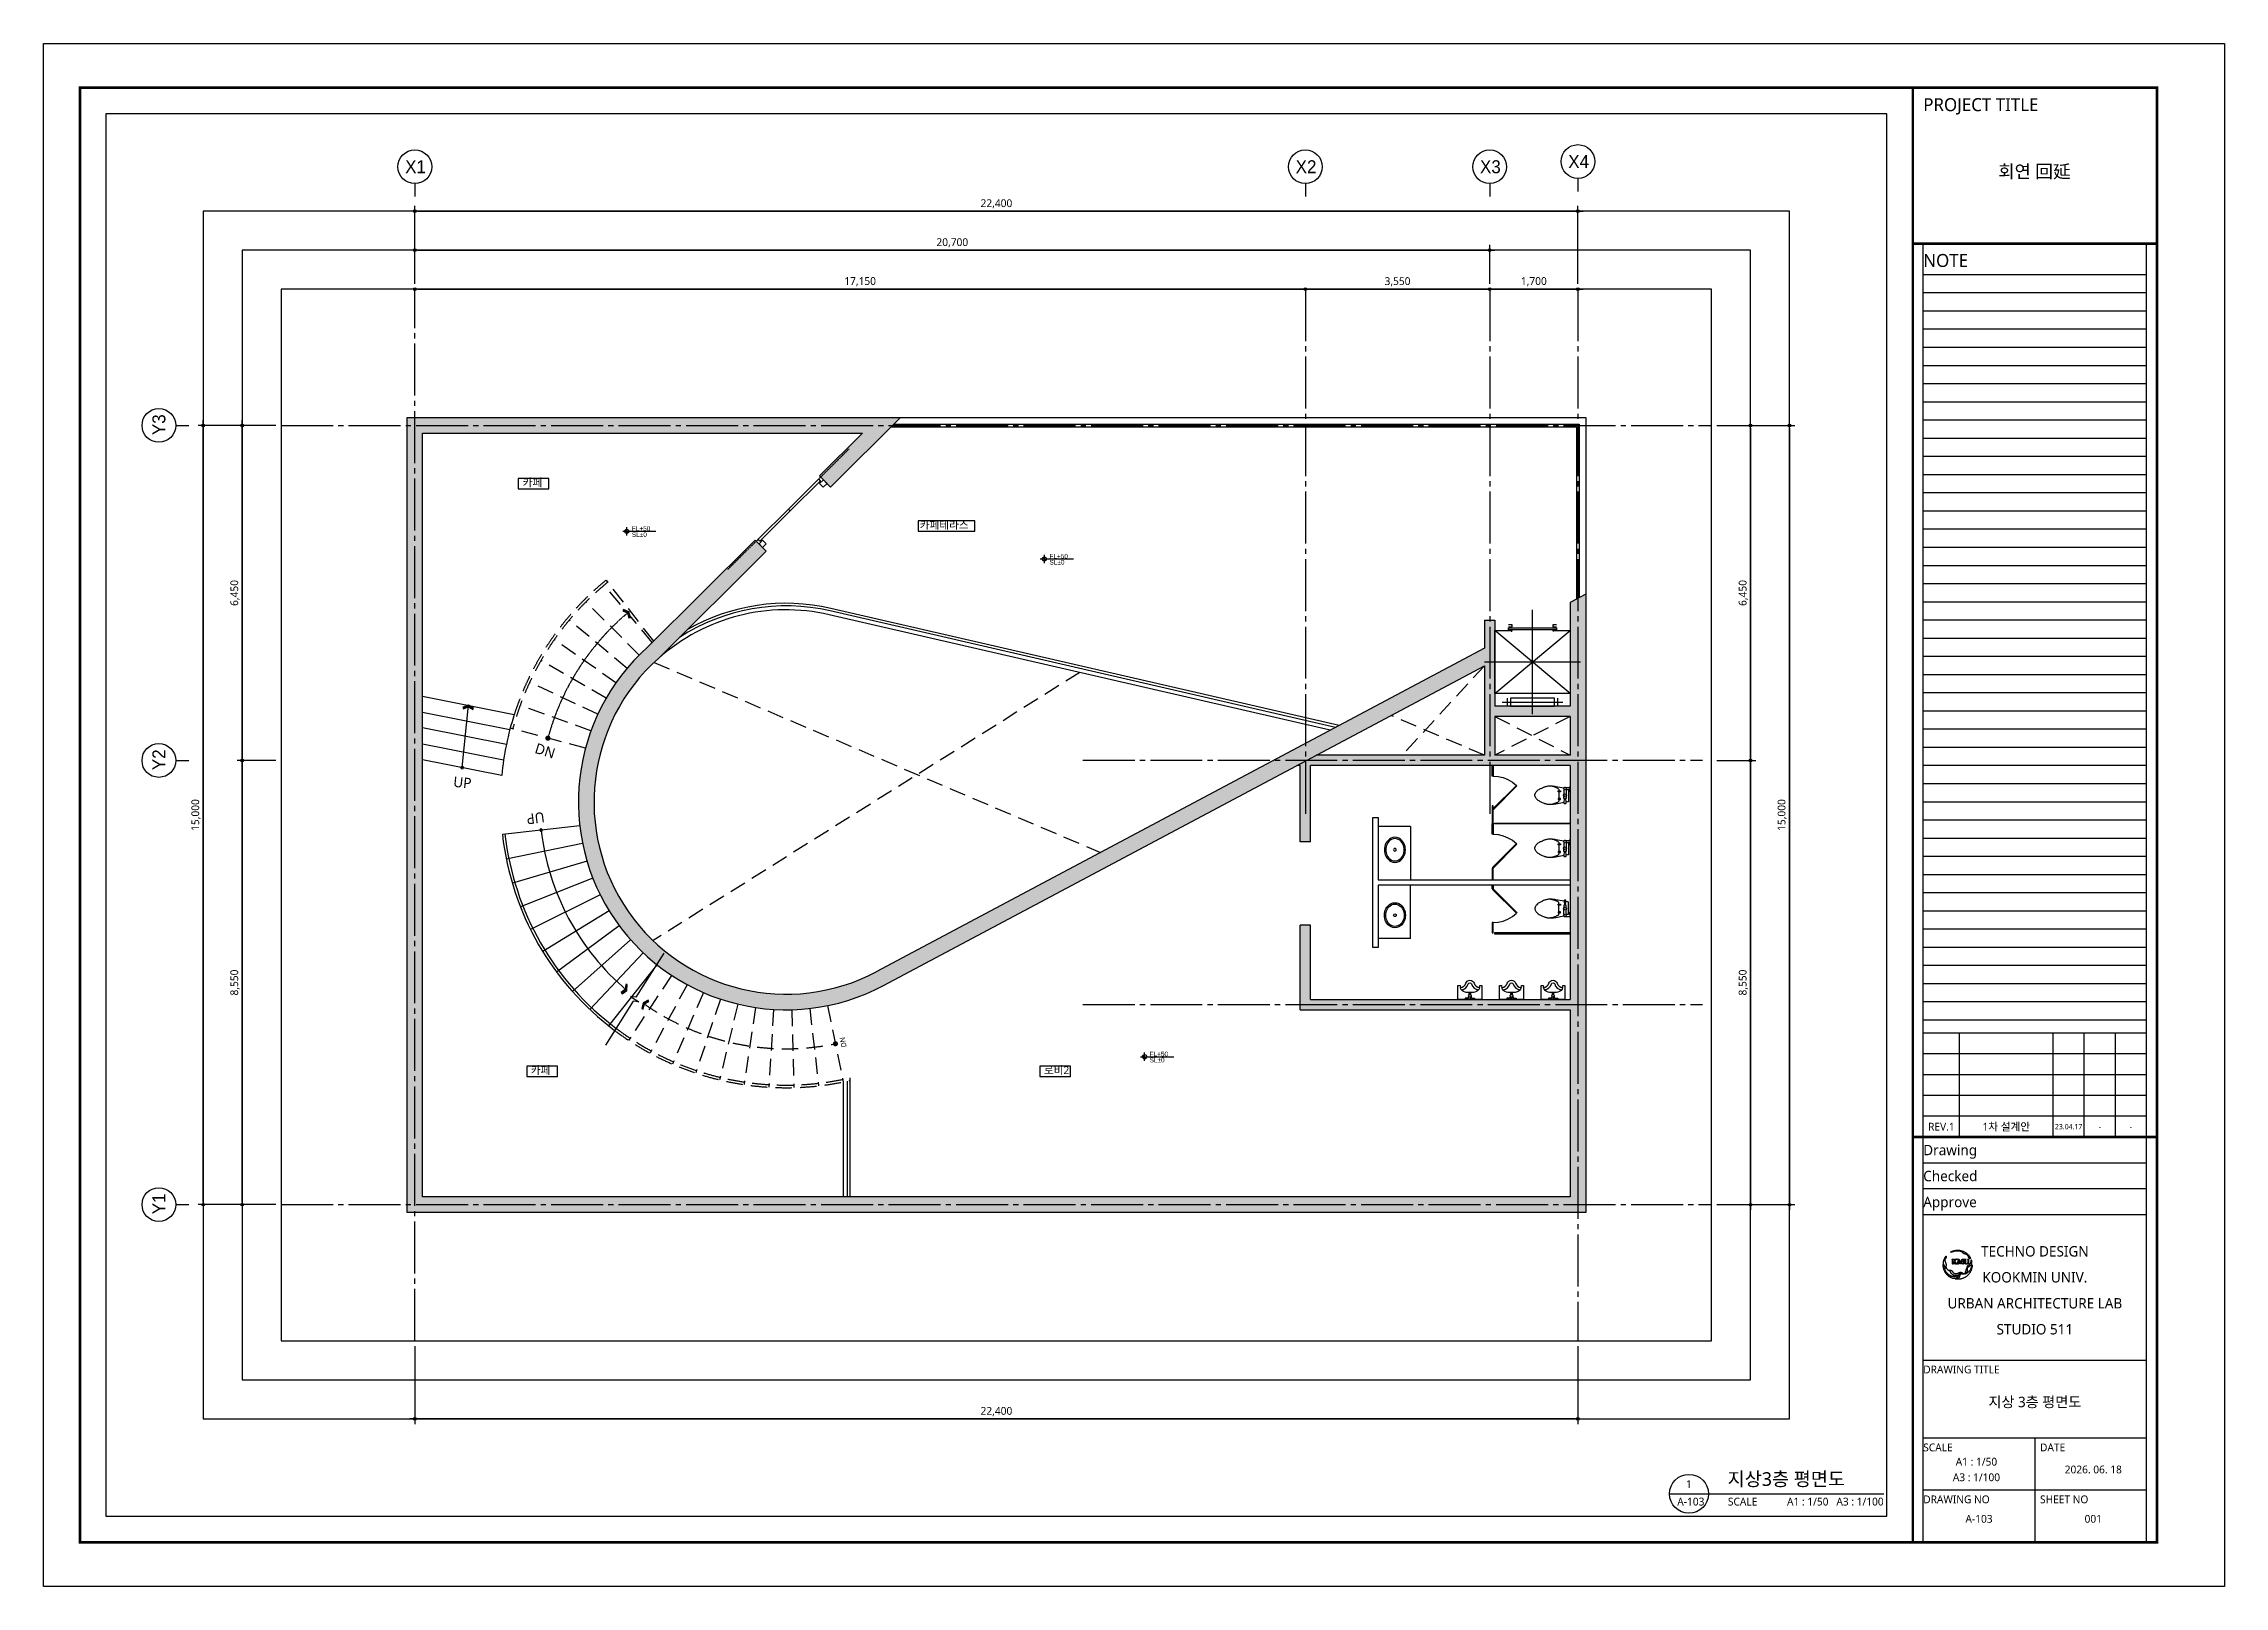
# Model space of a CAD drawing. Header units: millimetres. Extents: x 2135 to 254135, y 1035 to 90135.
# Drawn here: x 86135 to 128135, y 60435 to 90135 of the extents above; entities that cross this region are included whole.
import ezdxf
from ezdxf.enums import TextEntityAlignment as Align

# ---------------------------------------------------------------- set-up
doc = ezdxf.new("R2010")
doc.units = ezdxf.units.MM
for name, pattern in [('CEN3', [26, 20, -2, 2, -2]), ('CENTER2', [28.575, 19.05, -3.175, 3.175, -3.175]), ('HIDDEN2', [4.7625, 3.175, -1.5875]), ('IMPORT-DASHED2 _10_', [3.25, 2, -1.25])]:
    doc.linetypes.add(name, pattern=pattern)
doc.layers.get('Defpoints').update_dxf_attribs({"color": 157})
for name, color, linetype in [('A-01-CNTL', 1, 'CENTER2'), ('A-01-OPEN', 1, 'HIDDEN2'), ('A-02-WALL', 2, 'Continuous'), ('A-03-TEXT', 3, 'Continuous'), ('A-03-WALL', 3, 'Continuous'), ('A-05-ELEV', 5, 'Continuous'), ('A-07-DIM', 7, 'Continuous'), ('A-07-SYM', 7, 'Continuous'), ('A-08-HIDD', 252, 'HIDDEN2'), ('A-251-HACH', 253, 'Continuous'), ('A-FUR', 5, 'Continuous'), ('A-TEXT-NOTE', 7, 'Continuous'), ('A-TXT1', 3, 'Continuous'), ('DIM_TED.A', 7, 'Continuous'), ('Dor', 4, 'Continuous'), ('ETC', 8, 'Continuous'), ('form_TED.A', 40, 'Continuous'), ('HAT_TED.A', 9, 'Continuous'), ('HRAL', 9, 'Continuous'), ('shadow', 251, 'HIDDEN2'), ('TEXT1_TED.A', 2, 'Continuous'), ('TEXT2_TED.A', 3, 'Continuous'), ('TITLE_TED.A', 6, 'Continuous'), ('WA2(가벽)_TED.A', 7, 'Continuous'), ('입면선', 4, 'Continuous'), ('현황레벨P', 7, 'Continuous')]:
    doc.layers.add(name, color=color, linetype=linetype)
doc.styles.add('TEXT', font='malgun.ttf')
doc.styles.add('돋움', font='')
doc.styles.add('맑은고딕', font='malgun.ttf')
doc.styles.get('돋움').set_extended_font_data('Dotum')
doc.dimstyles.new('HR-100', dxfattribs={"dimscale": 120, "dimtxt": 3, "dimasz": 1, "dimexe": 2, "dimexo": 2, "dimgap": 1, "dimtad": 1, "dimdec": 0, "dimdsep": 46, "dimlunit": 6, "dimtxsty": '맑은고딕', "dimblk": 'DIMDOT', "dimcen": 2.5, "dimdle": 1.5, "dimclrd": 7, "dimclrt": 3, "dimadec": 0, "dimazin": 0, "dimtfac": 1, "dimtdec": 0, "dimtix": 1, "dimtmove": 2, "dimatfit": 3, "dimfxl": 1, "dimtvp": 1, "dimtolj": 1, "dimtzin": 0, "dimlwd": -1, "dimarcsym": 0})

msp = doc.modelspace()

# ---------------------------------------------------------------- texts
at = {"layer": 'A-03-TEXT', "ltscale": 50, "style": '돋움'}
for s, p in [('X1', (93298.2, 87765.4)), ('X2', (110448.2, 87765.4)), ('X3', (113998.2, 87765.4)), ('X4', (115698.2, 87865.4, 0))]:
    msp.add_text(s, height=250, dxfattribs=at).set_placement(p, align=Align.MIDDLE_CENTER)
for s, p in [('Y3', (88354.6, 82798.9)), ('Y2', (88354.6, 76348.9)), ('Y1', (88354.6, 67798.9))]:
    msp.add_text(s, height=250, rotation=90, dxfattribs=at).set_placement(p, align=Align.MIDDLE_CENTER)
at = {"layer": 'A-03-TEXT', "ltscale": 50, "char_height": 150, "attachment_point": 1, "style": 'TEXT'}
for s, width, insert in [('\\pxt63;카페', 3095.302, (95362.1, 81760.9)), ('\\pxt63;카페테라스', 4785.484, (103008.2, 80943.5)), ('\\pxt63;카페', 3095.302, (95517.3, 70446.9)), ('로비2', 3095.302, (105400.3, 70446.9))]:
    msp.add_mtext_dynamic_manual_height_columns(s, width=width, gutter_width=12.5, heights=[0], dxfattribs=dict(at, insert=insert))
at = {"layer": 'A-08-HIDD', "ltscale": 100, "style": 'TEXT'}
msp.add_text('DN', height=100, rotation=101.02585, dxfattribs=at).set_placement((101531.9, 70910), align=Align.MIDDLE_CENTER)
at = {"layer": 'A-TXT1', "ltscale": 50, "style": '돋움'}
for s, p in [('SL±0', (97464, 80683.6)), ('FL+50', (97464, 80799.7)), ('FL+50', (105506.2, 80267.5)), ('SL±0', (105506.2, 80151.4)), ('SL±0', (107435.2, 70568)), ('FL+50', (107435.2, 70684.1))]:
    msp.add_text(s, height=90, dxfattribs=at).set_placement(p, align=Align.MIDDLE_LEFT)
at = {"layer": 'A-TXT1', "style": 'TEXT'}
for rotation, p in [(354.25399, (94200.5, 75910.9)), (187.47792, (95608.1, 75224))]:
    msp.add_text('UP', height=200, rotation=rotation, dxfattribs=at).set_placement(p, align=Align.MIDDLE_CENTER)
at = {"layer": 'shadow', "style": 'TEXT'}
msp.add_text('DN', height=200, rotation=342.5, dxfattribs=at).set_placement((95793.5, 76521.8), align=Align.MIDDLE_CENTER)
at = {"layer": 'TEXT1_TED.A', "style": '맑은고딕'}
for s, height, p in [('회연 回延', 250, (124477.2, 87674)), ('URBAN ARCHITECTURE LAB', 200, (124484.6, 65885.4)), ('STUDIO 511', 200, (124484.6, 65385.4)), ('지상 3층 평면도', 200, (124484.6, 63985.4)), ('A3 : 1/100', 150, (123359.6, 62535.4)), ('A1 : 1/50', 150, (123359.6, 62835.4)), ('A-103', 150, (123409.6, 61735.4)), ('001', 150, (125609.6, 61735.4))]:
    msp.add_text(s, height=height, dxfattribs=at).set_placement(p, align=Align.MIDDLE_CENTER)
at = {"layer": 'TEXT1_TED.A', "linetype": 'ByBlock', "style": '맑은고딕'}
msp.add_text('지상3층 평면도', height=262.5, dxfattribs=at).set_placement((119697.7, 62292.1), align=Align.BOTTOM_CENTER)
at = {"layer": 'TEXT2_TED.A', "style": '맑은고딕'}
msp.add_text('1', height=150, dxfattribs=at).set_placement((117822.7, 62404.6), align=Align.MIDDLE_CENTER)
msp.add_text('A-103', height=150, dxfattribs=at).set_placement((117597.7, 62067.1), align=Align.MIDDLE_LEFT)
msp.add_text('SCALE', height=150, dxfattribs=at).set_placement((118572.7, 61992.1))
msp.add_text('A1 : 1/50   A3 : 1/100', height=150, dxfattribs=at).set_placement((121572.7, 61992.1), align=Align.RIGHT)

# ---------------------------------------------------------------- blocks, each defined once
blk = doc.blocks.new('Arrow')
h = blk.add_hatch(color=256)
h.dxf.hatch_style = 1
h.paths.add_polyline_path([(-0.34, -0.16), (-0.3, -0.25), (0, -0.11), (0.3, -0.25), (0.34, -0.16), (0, 0)])
blk.add_lwpolyline([(-0.34, -0.16), (-0.3, -0.25), (0, -0.11), (0.3, -0.25), (0.34, -0.16), (0, 0)], close=True)
blk = doc.blocks.new('1400X1030_8_P1')
at = {"color": 0, "linetype": 'Continuous'}
for p, q in [((725, 1265), (-725, 53)), ((-725, 1265), (725, 53)), ((585, 1430), (-585, 1430)), ((-485, 1505), (-485, 1355)), ((485, 1355), (485, 1505))]:
    blk.add_line(p, q, dxfattribs=at)
for points in [[(-410, 65), (-400, 65), (-400, 53), (-725, 53), (-725, 1265), (725, 1265), (725, 53), (400, 53), (400, 65), (410, 65), (400, 65)], [(0, 1665), (0, 659), (0, -347)], [(-925, 659), (0, 659), (925, 659)]]:
    blk.add_lwpolyline(points, dxfattribs=at)
for points in [[(-425, 1505), (-425, 1355), (425, 1355), (425, 1505)], [(-460, 40), (460, 40), (460, 0), (-460, 0)]]:
    blk.add_lwpolyline(points, close=True, dxfattribs=at)
for points in [[(-465, -15), (-405, -15, -0.414214), (-400, -20), (-400, -60, -0.414214), (-405, -65), (-465, -65)], [(465, -65), (405, -65, -0.414214), (400, -60), (400, -20, -0.414214), (405, -15), (465, -15)]]:
    blk.add_lwpolyline(points, format="xyb", dxfattribs=at)
blk = doc.blocks.new('자동문')
at = {"layer": 'Dor', "linetype": 'IMPORT-DASHED2 _10_', "lineweight": -3}
for p, q in [((227962, 26777), (227962, 27602)), ((227962, 25127), (227962, 24302))]:
    blk.add_line(p, q, dxfattribs=at)
at = {"layer": 'Dor', "lineweight": -3}
for p, q in [((228011, 26777), (227962, 26777)), ((228136, 26827), (228036, 26827)), ((228011, 25127), (227962, 25127))]:
    blk.add_line(p, q, dxfattribs=at)
for points in [[(227961, 25128), (227961, 25952), (227961, 26777)], [(228011, 25128), (228011, 25952), (227961, 25952), (228011, 25952), (228011, 26777)], [(228036, 26828), (228036, 26727), (228136, 26727), (228136, 26828), (228036, 26828)], [(228136, 25078), (228136, 25177), (228037, 25177), (228037, 25078), (228136, 25078)]]:
    blk.add_lwpolyline(points, dxfattribs=at)
for centre, start, end in [((227962, 26777), 90, 180), ((228011, 26777), 0, 90), ((227962, 25128), 180, 270), ((228011, 25128), 270, 0)]:
    blk.add_arc(centre, 0.5, start, end, dxfattribs=at)
blk = doc.blocks.new('BLOCK')
at = {"layer": 'HAT_TED.A', "color": 251}
for p, q in [((423948.3, -454314.5), (423948.3, -454313)), ((423948.3, -454313), (423948.8, -454315.3)), ((423948.5, -454316), (423948.3, -454314.5)), ((423948.5, -454310.6), (423948.6, -454310.5)), ((423948.5, -454310.7), (423948.5, -454310.6)), ((423948.5, -454310.8), (423948.5, -454310.7)), ((423948.5, -454310.9), (423948.5, -454310.8)), ((423948.5, -454311), (423948.5, -454310.9)), ((423948.5, -454311.2), (423948.5, -454311)), ((423948.5, -454311.3), (423948.5, -454311.2)), ((423948.5, -454311.4), (423948.5, -454311.3)), ((423948.5, -454311.5), (423948.5, -454311.4)), ((423948.5, -454311.6), (423948.5, -454311.5)), ((423948.5, -454311.7), (423948.5, -454311.6)), ((423948.5, -454311.9), (423948.5, -454311.7)), ((423948.5, -454312), (423948.5, -454311.9)), ((423948.6, -454312.3), (423948.5, -454312)), ((423948.6, -454316.5), (423948.5, -454316)), ((423948.6, -454310.2), (423948.7, -454310.1)), ((423948.6, -454310.4), (423948.6, -454310.2)), ((423948.6, -454310.5), (423948.6, -454310.4)), ((423948.7, -454312.7), (423948.6, -454312.3)), ((423948.7, -454316.9), (423948.6, -454316.5)), ((423948.7, -454310.1), (423948.8, -454309.7)), ((423948.8, -454313.1), (423948.7, -454312.7)), ((423948.8, -454317.4), (423948.7, -454316.9)), ((423948.8, -454309.7), (423948.9, -454309.3)), ((423949, -454313.4), (423948.8, -454313.1)), ((423948.8, -454315.3), (423948.9, -454315.8)), ((423948.9, -454309.3), (423949, -454308.9)), ((423948.9, -454315.8), (423949, -454316.2)), ((423949, -454308.9), (423949.2, -454308.5)), ((423949.1, -454313.8), (423949, -454313.4)), ((423949, -454316.2), (423949.2, -454316.7)), ((423949.3, -454314.1), (423949.1, -454313.8)), ((423949.2, -454308.5), (423949.3, -454308.1)), ((423949.2, -454316.7), (423949.4, -454317.1)), ((423949.3, -454308.1), (423949.5, -454307.7)), ((423949.4, -454314.5), (423949.3, -454314.1)), ((423949.6, -454314.8), (423949.4, -454314.5)), ((423949.5, -454307.7), (423949.7, -454307.3)), ((423949.8, -454315.2), (423949.6, -454314.8)), ((423949.7, -454307.3), (423949.9, -454306.9)), ((423950, -454315.5), (423949.8, -454315.2)), ((423949.9, -454306.9), (423950.1, -454306.5)), ((423950, -454308.6), (423949.9, -454308.7)), ((423949.9, -454308.7), (423949.9, -454308.9)), ((423949.9, -454308.9), (423949.9, -454309)), ((423949.9, -454309), (423949.9, -454309.1)), ((423949.9, -454309.1), (423949.9, -454309.2)), ((423949.9, -454309.2), (423949.9, -454309.3)), ((423949.9, -454309.3), (423949.9, -454309.4)), ((423949.9, -454309.4), (423949.9, -454309.5)), ((423949.9, -454309.5), (423949.9, -454309.6)), ((423949.9, -454309.6), (423950, -454309.7)), ((423950.1, -454308.2), (423950, -454308.3)), ((423950, -454308.3), (423950, -454308.4)), ((423950, -454308.4), (423950, -454308.5)), ((423950, -454308.5), (423950, -454308.6)), ((423950, -454309.7), (423950, -454309.8)), ((423950, -454309.8), (423950, -454309.9)), ((423950, -454309.9), (423950, -454310)), ((423950, -454310), (423950.1, -454310.1)), ((423950.2, -454315.8), (423950, -454315.5)), ((423950.1, -454306.5), (423950.3, -454306.1)), ((423950.2, -454307.9), (423950.1, -454308)), ((423950.1, -454308), (423950.1, -454308.1)), ((423950.1, -454308.1), (423950.1, -454308.2)), ((423950.1, -454310.1), (423950.1, -454310.2)), ((423950.1, -454310.2), (423950.1, -454310.3)), ((423950.1, -454310.3), (423950.8, -454312.3)), ((423950.3, -454307.8), (423950.2, -454307.9)), ((423950.2, -454307.9), (423950.2, -454307.9)), ((423950.5, -454316.1), (423950.2, -454315.8)), ((423950.3, -454306.1), (423950.5, -454305.8)), ((423950.4, -454307.6), (423950.3, -454307.7)), ((423950.3, -454307.7), (423950.3, -454307.8)), ((423950.5, -454307.4), (423950.4, -454307.5)), ((423950.4, -454307.5), (423950.4, -454307.6)), ((423950.5, -454305.8), (423950.8, -454305.4)), ((423950.6, -454307.2), (423950.5, -454307.3)), ((423950.5, -454307.3), (423950.5, -454307.4)), ((423950.7, -454316.4), (423950.5, -454316.1)), ((423950.7, -454307.2), (423950.6, -454307.2)), ((423950.8, -454307), (423950.7, -454307.1)), ((423950.7, -454307.1), (423950.7, -454307.1)), ((423950.7, -454307.1), (423950.7, -454307.2)), ((423950.9, -454316.7), (423950.7, -454316.4)), ((423950.8, -454305.4), (423950.9, -454305.2)), ((423950.9, -454306.8), (423950.8, -454306.9)), ((423950.8, -454306.9), (423950.8, -454306.9)), ((423950.8, -454306.9), (423950.8, -454307)), ((423950.8, -454312.3), (423950.9, -454312.4)), ((423950.9, -454314.8), (423950.8, -454315)), ((423950.8, -454315), (423950.8, -454315.1)), ((423950.8, -454315.1), (423950.9, -454315.2)), ((423950.9, -454305.2), (423951, -454305.3)), ((423951, -454306.6), (423950.9, -454306.7)), ((423950.9, -454306.7), (423950.9, -454306.8)), ((423950.9, -454306.8), (423950.9, -454306.8)), ((423950.9, -454312.4), (423950.9, -454312.5)), ((423950.9, -454312.5), (423950.9, -454312.6)), ((423950.9, -454312.6), (423950.9, -454312.7)), ((423950.9, -454312.7), (423951, -454312.9)), ((423951, -454314.2), (423950.9, -454314.3)), ((423950.9, -454314.3), (423950.9, -454314.4)), ((423950.9, -454314.4), (423950.9, -454314.5)), ((423950.9, -454314.5), (423950.9, -454314.6)), ((423950.9, -454314.6), (423950.9, -454314.7)), ((423950.9, -454314.7), (423950.9, -454314.8)), ((423950.9, -454315.2), (423950.9, -454315.3)), ((423950.9, -454315.3), (423950.9, -454315.4)), ((423950.9, -454315.4), (423950.9, -454315.5)), ((423950.9, -454315.5), (423950.9, -454315.6)), ((423950.9, -454315.6), (423950.9, -454315.7)), ((423950.9, -454315.7), (423951, -454315.8)), ((423951.6, -454317.4), (423950.9, -454316.7)), ((423951, -454305.3), (423951, -454305.3)), ((423951, -454305.3), (423951, -454305.4)), ((423951, -454305.4), (423951, -454305.5)), ((423951, -454305.5), (423951, -454305.5)), ((423951, -454305.5), (423951, -454305.6)), ((423951, -454305.6), (423951.1, -454305.7)), ((423951.1, -454306.3), (423951, -454306.4)), ((423951, -454306.4), (423951, -454306.4)), ((423951, -454306.4), (423951, -454306.5)), ((423951, -454306.5), (423951, -454306.6)), ((423951, -454306.6), (423951, -454306.6)), ((423951, -454312.9), (423951, -454313)), ((423951, -454313), (423951, -454313.1)), ((423951, -454313.1), (423951, -454313.2)), ((423951, -454313.2), (423951, -454313.3)), ((423951, -454313.3), (423951, -454313.5)), ((423951, -454313.5), (423951, -454313.6)), ((423951, -454313.6), (423951, -454313.7)), ((423951, -454313.7), (423951, -454313.8)), ((423951, -454313.8), (423951, -454313.9)), ((423951, -454313.9), (423951, -454314.1)), ((423951, -454314.1), (423951, -454314.2)), ((423951, -454315.8), (423951, -454315.9)), ((423951, -454315.9), (423951, -454316.1)), ((423951, -454316.1), (423951.1, -454316.2)), ((423951.1, -454305.7), (423951.1, -454305.7)), ((423951.1, -454305.7), (423951.1, -454305.8)), ((423951.1, -454305.8), (423951.1, -454305.9)), ((423951.1, -454305.9), (423951.1, -454305.9)), ((423951.1, -454305.9), (423951.1, -454306)), ((423951.1, -454306), (423951.1, -454306.1)), ((423951.1, -454306.1), (423951.1, -454306.1)), ((423951.1, -454306.1), (423951.1, -454306.2)), ((423951.1, -454306.2), (423951.1, -454306.3)), ((423951.1, -454306.3), (423951.1, -454306.3)), ((423951.1, -454316.2), (423951.1, -454316.3)), ((423951.1, -454316.3), (423951.1, -454316.4)), ((423951.1, -454316.4), (423951.2, -454316.5)), ((423951.2, -454316.5), (423951.2, -454316.6)), ((423951.2, -454316.6), (423951.3, -454316.7)), ((423951.3, -454316.7), (423951.3, -454316.8)), ((423951.3, -454316.8), (423951.6, -454317.4)), ((423955.4, -454301.3), (423955.8, -454301.1)), ((423956.5, -454301.3), (423955.4, -454301.3)), ((423955.8, -454301.1), (423956.2, -454300.9)), ((423956.2, -454300.9), (423956.6, -454300.7)), ((423956.6, -454301.3), (423956.5, -454301.3)), ((423956.6, -454300.7), (423957, -454300.5)), ((423956.8, -454301.2), (423956.6, -454301.3)), ((423957, -454308.3), (423956.7, -454308.2)), ((423956.7, -454308.2), (423956.7, -454308.2)), ((423956.7, -454308.2), (423956.7, -454308.2)), ((423956.7, -454308.2), (423956.7, -454308.2)), ((423956.7, -454308.2), (423956.7, -454308.2)), ((423956.7, -454308.2), (423956.7, -454308.2)), ((423956.7, -454308.2), (423956.7, -454308.2)), ((423956.7, -454308.2), (423956.7, -454308.2)), ((423956.7, -454308.2), (423956.7, -454308.2)), ((423956.7, -454308.2), (423956.8, -454308.2)), ((423957, -454301.2), (423956.8, -454301.2)), ((423956.8, -454308.1), (423958.2, -454308.1)), ((423956.8, -454308.2), (423956.8, -454308.1)), ((423956.8, -454308.1), (423956.8, -454308.1)), ((423956.8, -454308.1), (423956.8, -454308.1)), ((423956.8, -454308.1), (423956.8, -454308.1)), ((423956.8, -454308.1), (423956.8, -454308.1)), ((423956.8, -454308.1), (423956.8, -454308.1)), ((423956.8, -454308.1), (423956.8, -454308.1)), ((423956.8, -454308.1), (423956.8, -454308.1)), ((423956.8, -454308.1), (423956.8, -454308.1)), ((423956.8, -454308.1), (423956.8, -454308.1)), ((423956.8, -454308.1), (423956.8, -454308.1)), ((423956.8, -454308.1), (423956.8, -454308.1)), ((423956.8, -454308.1), (423956.8, -454308.1)), ((423956.8, -454308.1), (423956.8, -454308.1)), ((423956.8, -454308.1), (423956.8, -454308.1)), ((423956.8, -454308.1), (423956.8, -454308.1)), ((423956.8, -454308.1), (423956.8, -454308.1)), ((423956.8, -454308.1), (423956.8, -454308.1)), ((423956.8, -454308.1), (423956.8, -454308.1)), ((423956.8, -454308.1), (423956.8, -454308.1)), ((423956.8, -454308.1), (423956.8, -454308.1)), ((423956.8, -454308.1), (423956.8, -454308.1)), ((423956.8, -454308.1), (423956.8, -454308.1)), ((423956.8, -454308.1), (423956.8, -454308.1)), ((423956.8, -454308.2), (423956.8, -454308.2)), ((423956.8, -454308.2), (423956.8, -454308.2)), ((423956.8, -454308.2), (423956.8, -454308.2)), ((423956.8, -454308.2), (423956.8, -454308.2)), ((423956.8, -454308.2), (423956.8, -454308.2)), ((423956.8, -454308.2), (423956.8, -454308.2)), ((423956.8, -454308.2), (423956.8, -454308.2)), ((423956.8, -454308.2), (423956.8, -454308.2)), ((423956.8, -454308.2), (423956.8, -454308.2)), ((423956.8, -454308.2), (423956.8, -454308.2)), ((423956.8, -454308.2), (423956.8, -454308.2)), ((423956.8, -454308.2), (423956.8, -454308.2)), ((423956.8, -454308.2), (423956.8, -454308.2)), ((423956.8, -454308.2), (423956.8, -454308.2)), ((423956.8, -454308.2), (423956.8, -454308.2)), ((423956.8, -454308.2), (423956.8, -454308.2)), ((423956.8, -454308.2), (423956.8, -454308.2)), ((423956.8, -454308.2), (423956.8, -454308.2)), ((423956.8, -454308.2), (423956.8, -454308.2)), ((423956.8, -454308.2), (423956.8, -454308.2)), ((423956.8, -454308.2), (423956.8, -454308.2)), ((423956.8, -454308.2), (423956.8, -454308.2)), ((423956.8, -454308.2), (423956.8, -454308.2)), ((423956.8, -454312.5), (423957, -454312.4)), ((423956.8, -454312.6), (423956.8, -454312.5)), ((423958.8, -454312.6), (423956.8, -454312.6)), ((423957, -454300.5), (423957.5, -454300.3)), ((423957.2, -454301.2), (423957, -454301.2)), ((423957.1, -454308.3), (423957, -454308.3)), ((423957, -454308.3), (423957, -454308.3)), ((423957, -454308.3), (423957, -454308.3)), ((423957, -454308.3), (423957, -454308.3)), ((423957, -454308.3), (423957, -454308.3)), ((423957, -454312.4), (423957, -454312.4)), ((423957, -454312.4), (423957, -454312.4)), ((423957, -454312.4), (423957, -454312.4)), ((423957, -454312.4), (423957, -454312.4)), ((423957, -454312.4), (423957, -454312.4)), ((423957, -454312.4), (423957.1, -454312.4)), ((423957.2, -454308.3), (423957.1, -454308.3)), ((423957.1, -454308.3), (423957.1, -454308.3)), ((423957.1, -454308.3), (423957.1, -454308.3)), ((423957.1, -454308.3), (423957.1, -454308.3)), ((423957.1, -454308.3), (423957.1, -454308.3)), ((423957.1, -454308.3), (423957.1, -454308.3)), ((423957.1, -454308.3), (423957.1, -454308.3)), ((423957.1, -454308.3), (423957.1, -454308.3)), ((423957.1, -454308.3), (423957.1, -454308.3)), ((423957.1, -454308.3), (423957.1, -454308.3)), ((423957.1, -454312.4), (423957.1, -454312.4)), ((423957.1, -454312.4), (423957.1, -454312.4)), ((423957.1, -454312.4), (423957.1, -454312.4)), ((423957.1, -454312.4), (423957.1, -454312.4)), ((423957.1, -454312.4), (423957.1, -454312.4)), ((423957.1, -454312.4), (423957.1, -454312.4)), ((423957.1, -454312.4), (423957.1, -454312.4)), ((423957.1, -454312.4), (423957.1, -454312.4)), ((423957.1, -454312.4), (423957.2, -454312.4)), ((423957.3, -454301.1), (423957.2, -454301.2)), ((423957.2, -454308.4), (423957.2, -454308.4)), ((423957.2, -454308.4), (423957.2, -454308.3)), ((423957.2, -454308.3), (423957.2, -454308.3)), ((423957.2, -454308.3), (423957.2, -454308.3)), ((423957.2, -454308.3), (423957.2, -454308.3)), ((423957.2, -454308.3), (423957.2, -454308.3)), ((423957.3, -454308.4), (423957.2, -454308.4)), ((423957.2, -454308.4), (423957.2, -454308.4)), ((423957.2, -454308.4), (423957.2, -454308.4)), ((423957.2, -454308.4), (423957.2, -454308.4)), ((423957.2, -454308.4), (423957.2, -454308.4)), ((423957.2, -454312.4), (423957.2, -454312.3)), ((423957.2, -454312.3), (423957.2, -454312.3)), ((423957.2, -454312.3), (423957.2, -454312.3)), ((423957.2, -454312.3), (423957.2, -454312.3)), ((423957.2, -454312.3), (423957.2, -454312.3)), ((423957.2, -454312.3), (423957.2, -454312.3)), ((423957.2, -454312.3), (423957.3, -454312.3)), ((423957.2, -454312.4), (423957.2, -454312.4)), ((423957.2, -454312.4), (423957.2, -454312.4)), ((423957.2, -454312.4), (423957.2, -454312.4)), ((423957.2, -454312.4), (423957.2, -454312.4)), ((423957.2, -454312.4), (423957.2, -454312.4)), ((423957.5, -454301.1), (423957.3, -454301.1)), ((423957.3, -454308.5), (423957.3, -454308.4)), ((423957.3, -454308.4), (423957.3, -454308.4)), ((423957.3, -454308.4), (423957.3, -454308.4)), ((423957.3, -454308.4), (423957.3, -454308.4)), ((423957.3, -454308.4), (423957.3, -454308.4)), ((423957.3, -454308.6), (423957.3, -454308.5)), ((423957.3, -454308.5), (423957.3, -454308.5)), ((423957.3, -454308.5), (423957.3, -454308.5)), ((423957.3, -454308.5), (423957.3, -454308.5)), ((423957.3, -454308.5), (423957.3, -454308.5)), ((423957.3, -454308.5), (423957.3, -454308.5)), ((423957.3, -454308.5), (423957.3, -454308.5)), ((423957.3, -454308.5), (423957.3, -454308.5)), ((423957.3, -454308.5), (423957.3, -454308.5)), ((423957.3, -454312.1), (423957.3, -454308.6)), ((423957.3, -454308.6), (423957.3, -454308.6)), ((423957.3, -454308.6), (423957.3, -454308.6)), ((423957.3, -454308.6), (423957.3, -454308.6)), ((423957.3, -454308.6), (423957.3, -454308.6)), ((423957.3, -454308.6), (423957.3, -454308.6)), ((423957.3, -454308.6), (423957.3, -454308.6)), ((423957.3, -454308.6), (423957.3, -454308.6)), ((423957.3, -454308.6), (423957.3, -454308.6)), ((423957.3, -454312.2), (423957.3, -454312.1)), ((423957.3, -454312.1), (423957.3, -454312.1)), ((423957.3, -454312.1), (423957.3, -454312.1)), ((423957.3, -454312.1), (423957.3, -454312.1)), ((423957.3, -454312.1), (423957.3, -454312.1)), ((423957.3, -454312.1), (423957.3, -454312.1)), ((423957.3, -454312.1), (423957.3, -454312.1)), ((423957.3, -454312.1), (423957.3, -454312.1)), ((423957.3, -454312.3), (423957.3, -454312.2)), ((423957.3, -454312.2), (423957.3, -454312.2)), ((423957.3, -454312.2), (423957.3, -454312.2)), ((423957.3, -454312.2), (423957.3, -454312.2)), ((423957.3, -454312.2), (423957.3, -454312.2)), ((423957.3, -454312.2), (423957.3, -454312.2)), ((423957.3, -454312.2), (423957.3, -454312.2)), ((423957.3, -454312.2), (423957.3, -454312.2)), ((423957.3, -454312.2), (423957.3, -454312.2)), ((423957.3, -454312.2), (423957.3, -454312.2)), ((423957.3, -454312.3), (423957.3, -454312.3)), ((423957.3, -454312.3), (423957.3, -454312.3)), ((423957.3, -454312.3), (423957.3, -454312.3)), ((423957.3, -454312.3), (423957.3, -454312.3)), ((423957.3, -454312.3), (423957.3, -454312.3)), ((423957.5, -454300.3), (423957.9, -454300.2)), ((423957.7, -454301), (423957.5, -454301.1)), ((423957.9, -454301), (423957.7, -454301)), ((423957.9, -454300.2), (423958.3, -454300)), ((423958, -454300.9), (423957.9, -454301)), ((423958.1, -454300.8), (423958, -454300.9)), ((423958.2, -454300.8), (423958.1, -454300.8)), ((423958.3, -454300.7), (423958.2, -454300.8)), ((423958.2, -454308.1), (423958.7, -454308.1)), ((423958.7, -454311), (423958.2, -454310.5)), ((423958.2, -454310.5), (423958.2, -454312.2)), ((423958.2, -454312.2), (423958.3, -454312.2)), ((423958.3, -454300), (423958.8, -454299.9)), ((423958.4, -454300.7), (423958.3, -454300.7)), ((423958.4, -454308.5), (423958.3, -454308.5)), ((423958.3, -454308.5), (423958.3, -454308.5)), ((423958.3, -454308.5), (423958.3, -454308.5)), ((423958.3, -454308.5), (423958.3, -454308.5)), ((423958.3, -454308.5), (423958.3, -454308.5)), ((423958.3, -454308.5), (423958.3, -454308.5)), ((423958.3, -454308.5), (423958.3, -454308.6)), ((423958.3, -454308.6), (423958.3, -454308.6)), ((423958.3, -454308.6), (423958.3, -454308.6)), ((423958.3, -454308.6), (423958.3, -454308.6)), ((423958.3, -454308.6), (423958.3, -454308.6)), ((423958.3, -454308.6), (423958.3, -454308.6)), ((423958.3, -454308.6), (423958.3, -454308.6)), ((423958.3, -454308.6), (423958.3, -454308.7)), ((423958.3, -454308.7), (423958.3, -454308.7)), ((423958.3, -454308.7), (423958.3, -454308.7)), ((423958.3, -454308.7), (423958.3, -454308.7)), ((423958.3, -454308.7), (423958.3, -454308.7)), ((423958.3, -454308.7), (423958.3, -454308.7)), ((423958.3, -454308.7), (423958.3, -454308.8)), ((423958.3, -454308.8), (423958.3, -454308.8)), ((423958.3, -454308.8), (423958.3, -454308.8)), ((423958.3, -454308.8), (423958.3, -454308.8)), ((423958.3, -454308.8), (423958.3, -454308.8)), ((423958.3, -454308.8), (423958.3, -454308.8)), ((423958.3, -454308.8), (423958.3, -454308.8)), ((423958.3, -454308.8), (423958.3, -454308.9)), ((423958.3, -454308.9), (423958.3, -454308.9)), ((423958.3, -454308.9), (423958.3, -454308.9)), ((423958.3, -454308.9), (423958.3, -454309.2)), ((423958.3, -454309.2), (423958.3, -454309.6)), ((423958.3, -454309.6), (423958.4, -454309.9)), ((423958.3, -454312.2), (423958.3, -454312.2)), ((423958.3, -454312.2), (423958.3, -454312.3)), ((423958.3, -454312.3), (423958.3, -454312.3)), ((423958.3, -454312.3), (423958.3, -454312.3)), ((423958.3, -454312.3), (423958.3, -454312.3)), ((423958.3, -454312.3), (423958.3, -454312.3)), ((423958.3, -454312.3), (423958.3, -454312.3)), ((423958.3, -454312.3), (423958.4, -454312.3)), ((423958.6, -454300.6), (423958.4, -454300.7)), ((423958.5, -454308.4), (423958.4, -454308.4)), ((423958.4, -454308.4), (423958.4, -454308.4)), ((423958.4, -454308.4), (423958.4, -454308.4)), ((423958.4, -454308.4), (423958.4, -454308.4)), ((423958.4, -454308.4), (423958.4, -454308.4)), ((423958.4, -454308.4), (423958.4, -454308.4)), ((423958.4, -454308.4), (423958.4, -454308.4)), ((423958.4, -454308.4), (423958.4, -454308.4)), ((423958.4, -454308.4), (423958.4, -454308.5)), ((423958.4, -454310.3), (423960.1, -454308.4)), ((423958.4, -454308.5), (423958.4, -454308.5)), ((423958.4, -454309.9), (423958.4, -454310.3)), ((423958.4, -454312.3), (423958.4, -454312.3)), ((423958.4, -454312.3), (423958.4, -454312.4)), ((423958.4, -454312.4), (423958.4, -454312.4)), ((423958.4, -454312.4), (423958.4, -454312.4)), ((423958.4, -454312.4), (423958.4, -454312.4)), ((423958.4, -454312.4), (423958.5, -454312.4)), ((423958.6, -454308.3), (423958.5, -454308.3)), ((423958.5, -454308.3), (423958.5, -454308.3)), ((423958.5, -454308.3), (423958.5, -454308.3)), ((423958.5, -454308.3), (423958.5, -454308.3)), ((423958.5, -454308.3), (423958.5, -454308.4)), ((423958.5, -454308.4), (423958.5, -454308.4)), ((423958.5, -454308.4), (423958.5, -454308.4)), ((423958.5, -454312.4), (423958.5, -454312.4)), ((423958.5, -454312.4), (423958.5, -454312.4)), ((423958.5, -454312.4), (423958.5, -454312.4)), ((423958.5, -454312.4), (423958.5, -454312.4)), ((423958.5, -454312.4), (423958.5, -454312.4)), ((423958.5, -454312.4), (423958.6, -454312.4)), ((423958.7, -454300.6), (423958.6, -454300.6)), ((423958.7, -454308.3), (423958.6, -454308.3)), ((423958.6, -454308.3), (423958.6, -454308.3)), ((423958.6, -454308.3), (423958.6, -454308.3)), ((423958.6, -454308.3), (423958.6, -454308.3)), ((423958.6, -454308.3), (423958.6, -454308.3)), ((423958.6, -454308.3), (423958.6, -454308.3)), ((423958.6, -454308.3), (423958.6, -454308.3)), ((423958.6, -454312.4), (423958.8, -454312.5)), ((423958.8, -454300.5), (423958.7, -454300.6)), ((423958.7, -454308.1), (423958.9, -454308.2)), ((423958.9, -454308.2), (423958.7, -454308.3)), ((423958.7, -454308.3), (423958.7, -454308.3)), ((423958.7, -454308.3), (423958.7, -454308.3)), ((423958.7, -454308.3), (423958.7, -454308.3)), ((423958.7, -454308.3), (423958.7, -454308.3)), ((423958.7, -454308.3), (423958.7, -454308.3)), ((423958.7, -454308.3), (423958.7, -454308.3)), ((423959.1, -454311.5), (423958.7, -454311)), ((423958.8, -454299.9), (423959.2, -454299.8)), ((423958.9, -454300.5), (423958.8, -454300.5)), ((423958.8, -454312.5), (423958.8, -454312.6)), ((423959, -454300.5), (423958.9, -454300.5)), ((423959.1, -454300.4), (423959, -454300.5)), ((423959.1, -454309.9), (423959, -454310)), ((423959, -454310), (423960.8, -454312.2)), ((423959.2, -454300.4), (423959.1, -454300.4)), ((423959.2, -454309.8), (423959.1, -454309.9)), ((423959.5, -454312), (423959.1, -454311.5)), ((423959.2, -454299.8), (423959.7, -454299.7)), ((423959.3, -454300.4), (423959.2, -454300.4)), ((423959.3, -454309.7), (423959.2, -454309.8)), ((423959.2, -454309.8), (423959.2, -454309.8)), ((423959.5, -454300.4), (423959.3, -454300.4)), ((423959.4, -454309.6), (423959.3, -454309.7)), ((423959.6, -454309.4), (423959.4, -454309.6)), ((423959.6, -454300.4), (423959.5, -454300.4)), ((423959.5, -454308.1), (423959.6, -454308)), ((423959.6, -454308.3), (423959.5, -454308.1)), ((423959.8, -454312.5), (423959.5, -454312)), ((423959.7, -454300.4), (423959.6, -454300.4)), ((423959.6, -454308), (423961.2, -454308.1)), ((423960.1, -454308.4), (423959.6, -454308.3)), ((423959.8, -454309.2), (423959.6, -454309.4)), ((423959.7, -454299.7), (423960.1, -454299.7)), ((423959.8, -454300.4), (423959.7, -454300.4)), ((423959.9, -454300.4), (423959.8, -454300.4)), ((423959.9, -454309), (423959.8, -454309.2)), ((423959.9, -454312.5), (423959.8, -454312.5)), ((423960, -454300.4), (423959.9, -454300.4)), ((423960, -454308.9), (423959.9, -454309)), ((423959.9, -454312.6), (423959.9, -454312.5)), ((423959.9, -454312.5), (423959.9, -454312.5)), ((423959.9, -454312.5), (423959.9, -454312.5)), ((423959.9, -454312.5), (423959.9, -454312.5)), ((423959.9, -454312.5), (423959.9, -454312.5)), ((423959.9, -454312.5), (423959.9, -454312.5)), ((423959.9, -454312.5), (423959.9, -454312.5)), ((423960, -454312.6), (423959.9, -454312.6)), ((423959.9, -454312.6), (423959.9, -454312.6)), ((423960.2, -454300.4), (423960, -454300.4)), ((423960.1, -454308.8), (423960, -454308.9)), ((423960.1, -454312.6), (423960, -454312.6)), ((423960, -454312.6), (423960, -454312.6)), ((423960, -454312.6), (423960, -454312.6)), ((423960, -454312.6), (423960, -454312.6)), ((423960, -454312.6), (423960, -454312.6)), ((423960, -454312.6), (423960, -454312.6)), ((423960, -454312.6), (423960, -454312.6)), ((423960.1, -454299.7), (423960.6, -454299.6)), ((423960.2, -454308.8), (423960.1, -454308.8)), ((423960.1, -454312.7), (423960.1, -454312.6)), ((423961.3, -454312.7), (423960.1, -454312.7)), ((423960.1, -454312.7), (423960.1, -454312.7)), ((423960.3, -454300.4), (423960.2, -454300.4)), ((423960.3, -454308.7), (423960.2, -454308.7)), ((423960.2, -454308.7), (423960.2, -454308.8)), ((423960.4, -454300.4), (423960.3, -454300.4)), ((423960.4, -454308.6), (423960.3, -454308.7)), ((423960.5, -454300.4), (423960.4, -454300.4)), ((423960.5, -454308.5), (423960.4, -454308.5)), ((423960.4, -454308.5), (423960.4, -454308.6)), ((423961, -454300.5), (423960.5, -454300.4)), ((423960.6, -454308.5), (423960.5, -454308.5)), ((423960.5, -454308.5), (423960.5, -454308.5)), ((423960.6, -454299.6), (423961.1, -454299.5)), ((423960.7, -454308.4), (423960.6, -454308.4)), ((423960.6, -454308.4), (423960.6, -454308.4)), ((423960.6, -454308.4), (423960.6, -454308.5)), ((423960.8, -454308.3), (423960.7, -454308.4)), ((423960.7, -454308.4), (423960.7, -454308.4)), ((423960.7, -454308.4), (423960.7, -454308.4)), ((423960.9, -454308.3), (423960.8, -454308.3)), ((423960.8, -454308.3), (423960.8, -454308.3)), ((423960.8, -454312.2), (423960.9, -454312.2)), ((423961, -454308.3), (423960.9, -454308.3)), ((423960.9, -454308.3), (423960.9, -454308.3)), ((423960.9, -454312.2), (423960.9, -454312.3)), ((423960.9, -454312.3), (423961, -454312.3)), ((423964.1, -454300.6), (423961, -454300.5)), ((423961.1, -454308.2), (423961, -454308.2)), ((423961, -454308.2), (423961, -454308.3)), ((423961, -454312.3), (423961, -454312.3)), ((423961, -454312.3), (423961.1, -454312.4)), ((423961.1, -454299.5), (423961.5, -454299.5)), ((423961.2, -454308.2), (423961.1, -454308.2)), ((423961.1, -454308.2), (423961.1, -454308.2)), ((423961.1, -454312.4), (423961.1, -454312.4)), ((423961.1, -454312.4), (423961.2, -454312.4)), ((423961.2, -454308.1), (423961.3, -454308.2)), ((423961.3, -454308.2), (423961.2, -454308.2)), ((423961.2, -454308.2), (423961.2, -454308.2)), ((423961.2, -454308.2), (423961.2, -454308.2)), ((423961.2, -454312.4), (423961.2, -454312.5)), ((423961.2, -454312.5), (423961.4, -454312.5)), ((423961.4, -454312.5), (423961.3, -454312.7)), ((423961.5, -454299.5), (423962, -454299.5)), ((423961.6, -454312.5), (423961.8, -454312.4)), ((423961.6, -454312.6), (423961.6, -454312.5)), ((423963.3, -454312.6), (423961.6, -454312.6)), ((423961.8, -454312.4), (423961.8, -454312.4)), ((423961.8, -454312.4), (423961.8, -454312.4)), ((423961.8, -454312.4), (423961.8, -454312.4)), ((423961.8, -454312.4), (423961.8, -454312.4)), ((423961.8, -454312.4), (423961.9, -454312.4)), ((423961.9, -454312.4), (423961.9, -454312.4)), ((423961.9, -454312.4), (423961.9, -454312.4)), ((423961.9, -454312.4), (423961.9, -454312.4)), ((423961.9, -454312.4), (423961.9, -454312.4)), ((423961.9, -454312.4), (423961.9, -454312.4)), ((423961.9, -454312.4), (423962, -454312.4)), ((423962, -454299.5), (423962.4, -454299.5)), ((423962, -454308.1), (423962.2, -454308)), ((423962.1, -454308.2), (423962, -454308.1)), ((423962, -454312.4), (423962.1, -454312.3)), ((423962, -454312.4), (423962, -454312.4)), ((423962, -454312.4), (423962, -454312.4)), ((423962, -454312.4), (423962, -454312.4)), ((423962, -454312.4), (423962, -454312.4)), ((423962, -454312.4), (423962, -454312.4)), ((423962, -454312.4), (423962, -454312.4)), ((423962.2, -454308.2), (423962.1, -454308.2)), ((423962.1, -454308.2), (423962.1, -454308.2)), ((423962.1, -454312.3), (423962.1, -454312.3)), ((423962.1, -454312.3), (423962.1, -454312.3)), ((423962.1, -454312.3), (423962.1, -454312.3)), ((423962.1, -454312.3), (423962.1, -454312.3)), ((423962.1, -454312.3), (423962.1, -454312.3)), ((423962.1, -454312.3), (423962.1, -454312.3)), ((423962.1, -454312.3), (423962.2, -454312.3)), ((423962.2, -454308), (423963.1, -454308)), ((423962.3, -454308.2), (423962.2, -454308.2)), ((423962.2, -454308.2), (423962.2, -454308.2)), ((423962.2, -454308.2), (423962.2, -454308.2)), ((423962.2, -454308.2), (423962.2, -454308.2)), ((423962.2, -454308.2), (423962.2, -454308.2)), ((423962.2, -454308.2), (423962.2, -454308.2)), ((423962.2, -454312.2), (423962.2, -454312.1)), ((423962.2, -454312.1), (423962.2, -454312.1)), ((423962.2, -454312.1), (423962.2, -454312.1)), ((423962.2, -454312.1), (423962.3, -454312.1)), ((423962.2, -454312.3), (423962.2, -454312.2)), ((423962.2, -454312.2), (423962.2, -454312.2)), ((423962.2, -454312.2), (423962.2, -454312.2)), ((423962.2, -454312.2), (423962.2, -454312.2)), ((423962.2, -454312.2), (423962.2, -454312.2)), ((423962.2, -454312.2), (423962.2, -454312.2)), ((423962.2, -454312.2), (423962.2, -454312.2)), ((423962.2, -454312.3), (423962.2, -454312.3)), ((423962.3, -454308.3), (423962.3, -454308.2)), ((423962.3, -454308.2), (423962.3, -454308.2)), ((423962.4, -454308.3), (423962.3, -454308.3)), ((423962.3, -454308.3), (423962.3, -454308.3)), ((423962.3, -454308.3), (423962.3, -454308.3)), ((423962.3, -454308.3), (423962.3, -454308.3)), ((423962.3, -454311.9), (423962.6, -454308.8)), ((423962.3, -454312), (423962.3, -454311.9)), ((423962.3, -454311.9), (423962.3, -454311.9)), ((423962.3, -454311.9), (423962.3, -454311.9)), ((423962.3, -454312.1), (423962.3, -454312.1)), ((423962.3, -454312.1), (423962.3, -454312)), ((423962.3, -454312), (423962.3, -454312)), ((423962.3, -454312), (423962.3, -454312)), ((423962.3, -454312), (423962.3, -454312)), ((423962.3, -454312), (423962.3, -454312)), ((423962.3, -454312.1), (423962.3, -454312.1)), ((423962.3, -454312.1), (423962.3, -454312.1)), ((423962.4, -454299.5), (423962.9, -454299.5)), ((423962.5, -454308.3), (423962.4, -454308.3)), ((423962.4, -454308.3), (423962.4, -454308.3)), ((423962.4, -454308.3), (423962.4, -454308.3)), ((423962.4, -454308.3), (423962.4, -454308.3)), ((423962.4, -454308.3), (423962.4, -454308.3)), ((423962.4, -454308.3), (423962.4, -454308.3)), ((423962.4, -454308.3), (423962.4, -454308.3)), ((423962.5, -454308.4), (423962.5, -454308.3)), ((423962.6, -454308.5), (423962.5, -454308.5)), ((423962.5, -454308.5), (423962.5, -454308.4)), ((423962.5, -454308.4), (423962.5, -454308.4)), ((423962.5, -454308.4), (423962.5, -454308.4)), ((423962.5, -454308.4), (423962.5, -454308.4)), ((423962.5, -454308.4), (423962.5, -454308.4)), ((423962.5, -454308.4), (423962.5, -454308.4)), ((423962.5, -454308.4), (423962.5, -454308.4)), ((423962.5, -454308.4), (423962.5, -454308.4)), ((423962.6, -454308.6), (423962.6, -454308.5)), ((423962.6, -454308.5), (423962.6, -454308.5)), ((423962.6, -454308.5), (423962.6, -454308.5)), ((423962.6, -454308.5), (423962.6, -454308.5)), ((423962.6, -454308.5), (423962.6, -454308.5)), ((423962.6, -454308.5), (423962.6, -454308.5)), ((423962.6, -454308.7), (423962.6, -454308.6)), ((423962.6, -454308.6), (423962.6, -454308.6)), ((423962.6, -454308.6), (423962.6, -454308.6)), ((423962.6, -454308.6), (423962.6, -454308.6)), ((423962.6, -454308.6), (423962.6, -454308.6)), ((423962.6, -454308.6), (423962.6, -454308.6)), ((423962.6, -454308.6), (423962.6, -454308.6)), ((423962.6, -454308.8), (423962.6, -454308.7)), ((423962.6, -454308.7), (423962.6, -454308.7)), ((423962.6, -454308.7), (423962.6, -454308.7)), ((423962.6, -454308.7), (423962.6, -454308.7)), ((423962.6, -454308.7), (423962.6, -454308.7)), ((423962.6, -454308.7), (423962.6, -454308.7)), ((423962.6, -454308.8), (423962.6, -454308.8)), ((423962.6, -454308.8), (423962.6, -454308.8)), ((423962.6, -454308.8), (423962.6, -454308.8)), ((423962.6, -454308.8), (423962.6, -454308.8)), ((423962.7, -454312), (423962.6, -454312)), ((423962.6, -454312), (423962.6, -454312)), ((423962.6, -454312), (423962.6, -454312)), ((423962.6, -454312), (423962.6, -454312)), ((423962.6, -454312), (423962.6, -454312)), ((423962.6, -454312), (423962.6, -454312.1)), ((423962.6, -454312.1), (423962.6, -454312.1)), ((423962.6, -454312.1), (423962.6, -454312.1)), ((423962.6, -454312.1), (423962.7, -454312.1)), ((423962.8, -454310.8), (423962.7, -454311.9)), ((423962.7, -454311.9), (423962.7, -454311.9)), ((423962.7, -454311.9), (423962.7, -454311.9)), ((423962.7, -454311.9), (423962.7, -454312)), ((423962.7, -454312), (423962.7, -454312)), ((423962.7, -454312), (423962.7, -454312)), ((423962.7, -454312.1), (423962.7, -454312.1)), ((423962.7, -454312.1), (423962.7, -454312.1)), ((423962.7, -454312.1), (423962.7, -454312.1)), ((423962.7, -454312.1), (423962.7, -454312.2)), ((423962.7, -454312.2), (423962.7, -454312.2)), ((423962.7, -454312.2), (423962.7, -454312.2)), ((423962.7, -454312.2), (423962.7, -454312.2)), ((423962.7, -454312.2), (423962.7, -454312.2)), ((423962.7, -454312.2), (423962.7, -454312.2)), ((423962.7, -454312.2), (423962.7, -454312.2)), ((423962.7, -454312.2), (423962.7, -454312.2)), ((423962.7, -454312.2), (423962.7, -454312.2)), ((423962.7, -454312.2), (423962.7, -454312.3)), ((423962.7, -454312.3), (423962.7, -454312.3)), ((423962.7, -454312.3), (423962.7, -454312.3)), ((423962.7, -454312.3), (423962.7, -454312.3)), ((423962.7, -454312.3), (423962.7, -454312.3)), ((423962.7, -454312.3), (423962.8, -454312.3)), ((423962.9, -454309.3), (423962.8, -454310.8)), ((423962.8, -454312.3), (423962.8, -454312.3)), ((423962.8, -454312.3), (423962.8, -454312.3)), ((423962.8, -454312.3), (423962.8, -454312.3)), ((423962.8, -454312.3), (423962.8, -454312.3)), ((423962.8, -454312.3), (423962.8, -454312.4)), ((423962.8, -454312.4), (423962.8, -454312.4)), ((423962.8, -454312.4), (423962.8, -454312.4)), ((423962.8, -454312.4), (423962.8, -454312.4)), ((423962.8, -454312.4), (423962.9, -454312.4)), ((423962.9, -454299.5), (423963.4, -454299.6)), ((423964.5, -454312.8), (423962.9, -454309.3)), ((423962.9, -454309.3), (423962.9, -454309.3)), ((423962.9, -454312.4), (423962.9, -454312.4)), ((423962.9, -454312.4), (423962.9, -454312.4)), ((423962.9, -454312.4), (423962.9, -454312.4)), ((423962.9, -454312.4), (423962.9, -454312.4)), ((423962.9, -454312.4), (423962.9, -454312.4)), ((423962.9, -454312.4), (423962.9, -454312.4)), ((423962.9, -454312.4), (423962.9, -454312.4)), ((423962.9, -454312.4), (423963, -454312.4)), ((423963, -454312.4), (423963, -454312.4)), ((423963, -454312.4), (423963, -454312.4)), ((423963, -454312.4), (423963, -454312.4)), ((423963, -454312.4), (423963, -454312.4)), ((423963, -454312.4), (423963, -454312.4)), ((423963, -454312.4), (423963, -454312.4)), ((423963, -454312.4), (423963, -454312.4)), ((423963, -454312.4), (423963.1, -454312.4)), ((423963.1, -454308), (423963.2, -454308)), ((423963.1, -454312.4), (423963.1, -454312.4)), ((423963.1, -454312.4), (423963.1, -454312.4)), ((423963.1, -454312.4), (423963.3, -454312.5)), ((423963.2, -454308), (423963.2, -454308)), ((423963.2, -454308), (423963.2, -454308)), ((423963.2, -454308), (423963.2, -454308)), ((423963.2, -454308), (423963.2, -454308)), ((423963.2, -454308), (423963.2, -454308)), ((423963.2, -454308), (423963.2, -454308)), ((423963.2, -454308), (423963.3, -454308)), ((423963.3, -454308), (423963.3, -454308)), ((423963.3, -454308), (423963.3, -454308)), ((423963.3, -454308), (423963.3, -454308)), ((423963.3, -454308), (423963.3, -454308.1)), ((423963.3, -454308.1), (423963.3, -454308.1)), ((423963.3, -454308.1), (423963.3, -454308.1)), ((423963.3, -454308.1), (423963.3, -454308.1)), ((423963.3, -454308.1), (423963.4, -454308.1)), ((423963.3, -454312.5), (423963.3, -454312.6)), ((423963.4, -454299.6), (423963.8, -454299.6)), ((423963.4, -454308.1), (423963.4, -454308.1)), ((423963.4, -454308.1), (423963.4, -454308.1)), ((423963.4, -454308.1), (423963.4, -454308.1)), ((423963.4, -454308.1), (423963.4, -454308.1)), ((423963.4, -454308.1), (423963.4, -454308.1)), ((423963.4, -454308.1), (423963.4, -454308.2)), ((423963.4, -454308.2), (423963.4, -454308.2)), ((423963.4, -454308.2), (423963.4, -454308.2)), ((423963.4, -454308.2), (423963.4, -454308.2)), ((423963.4, -454308.2), (423963.5, -454308.2)), ((423963.5, -454308.2), (423963.5, -454308.2)), ((423963.5, -454308.2), (423963.5, -454308.2)), ((423963.5, -454308.2), (423964.8, -454311.2)), ((423963.8, -454299.6), (423964.3, -454299.7)), ((423964.3, -454300.6), (423964.1, -454300.6)), ((423964.3, -454299.7), (423964.7, -454299.8)), ((423964.4, -454300.6), (423964.3, -454300.6)), ((423964.5, -454300.7), (423964.4, -454300.6)), ((423964.7, -454300.7), (423964.5, -454300.7)), ((423964.6, -454312.8), (423964.5, -454312.8)), ((423966.3, -454309.2), (423964.6, -454312.8)), ((423964.7, -454299.8), (423965.2, -454299.9)), ((423964.8, -454300.7), (423964.7, -454300.7)), ((423964.9, -454300.7), (423964.8, -454300.7)), ((423964.8, -454311.2), (423964.9, -454311.5)), ((423965.1, -454300.8), (423964.9, -454300.7)), ((423964.9, -454311.5), (423965.9, -454309.2)), ((423965.2, -454300.8), (423965.1, -454300.8)), ((423965.2, -454299.9), (423965.6, -454300)), ((423965.3, -454300.8), (423965.2, -454300.8)), ((423965.5, -454300.9), (423965.3, -454300.8)), ((423965.6, -454300.9), (423965.5, -454300.9)), ((423965.6, -454300), (423966.1, -454300.1)), ((423965.7, -454301), (423965.6, -454300.9)), ((423965.9, -454301.1), (423965.7, -454301)), ((423966, -454301.1), (423965.9, -454301.1)), ((423965.9, -454309.1), (423966, -454309)), ((423965.9, -454309.2), (423965.9, -454309.1)), ((423966.1, -454301.2), (423966, -454301.1)), ((423966, -454308.9), (423966.1, -454308.8)), ((423966, -454309), (423966, -454308.9)), ((423966, -454308.9), (423966, -454308.9)), ((423966, -454312.5), (423966.2, -454312.4)), ((423966, -454312.6), (423966, -454312.5)), ((423968, -454312.6), (423966, -454312.6)), ((423966.1, -454300.1), (423966.5, -454300.3)), ((423966.2, -454301.3), (423966.1, -454301.2)), ((423966.1, -454308.6), (423966.2, -454308.5)), ((423966.1, -454308.7), (423966.1, -454308.6)), ((423966.1, -454308.8), (423966.1, -454308.7)), ((423966.3, -454301.3), (423966.2, -454301.3)), ((423966.2, -454308.5), (423966.2, -454308.4)), ((423966.2, -454308.4), (423966.3, -454308.4)), ((423966.2, -454312.4), (423966.2, -454312.4)), ((423966.2, -454312.4), (423966.2, -454312.4)), ((423966.2, -454312.4), (423966.2, -454312.4)), ((423966.2, -454312.4), (423966.3, -454312.4)), ((423966.4, -454301.4), (423966.3, -454301.3)), ((423966.3, -454308.3), (423966.4, -454308.2)), ((423966.3, -454308.4), (423966.3, -454308.3)), ((423966.4, -454310), (423966.3, -454309.2)), ((423966.3, -454312.4), (423966.3, -454312.3)), ((423966.3, -454312.3), (423966.3, -454312.3)), ((423966.3, -454312.3), (423966.4, -454312.3)), ((423966.3, -454312.4), (423966.3, -454312.4)), ((423966.3, -454312.4), (423966.3, -454312.4)), ((423966.3, -454312.4), (423966.3, -454312.4)), ((423966.5, -454301.5), (423966.4, -454301.4)), ((423966.4, -454308.2), (423966.4, -454308.1)), ((423966.4, -454308.1), (423966.5, -454308.1)), ((423966.4, -454310.7), (423966.4, -454310)), ((423966.5, -454311.4), (423966.4, -454310.7)), ((423966.4, -454312.3), (423966.4, -454312.2)), ((423966.4, -454312.2), (423966.5, -454312.2)), ((423966.4, -454312.3), (423966.4, -454312.3)), ((423966.4, -454312.3), (423966.4, -454312.3)), ((423966.4, -454312.3), (423966.4, -454312.3)), ((423966.4, -454312.3), (423966.4, -454312.3)), ((423966.5, -454300.3), (423966.9, -454300.4)), ((423966.7, -454301.6), (423966.5, -454301.5)), ((423966.5, -454308.1), (423966.6, -454308.1)), ((423966.5, -454312.2), (423966.5, -454311.4)), ((423966.5, -454312.2), (423966.5, -454312.2)), ((423966.5, -454312.2), (423966.5, -454312.2)), ((423966.5, -454312.2), (423966.5, -454312.2)), ((423966.5, -454312.2), (423966.5, -454312.2)), ((423966.6, -454308.1), (423966.7, -454308.1)), ((423966.8, -454301.7), (423966.7, -454301.6)), ((423966.7, -454308.1), (423966.7, -454308.1)), ((423966.7, -454308.1), (423966.8, -454308.1)), ((423966.9, -454301.8), (423966.8, -454301.7)), ((423966.8, -454308.1), (423966.9, -454308)), ((423966.9, -454300.4), (423967.4, -454300.6)), ((423967, -454301.9), (423966.9, -454301.8)), ((423966.9, -454308), (423967, -454308)), ((423967.2, -454302.1), (423967, -454301.9)), ((423967, -454308), (423967, -454308)), ((423967, -454308), (423967.1, -454308)), ((423967.1, -454308), (423967.2, -454308)), ((423967.3, -454302.2), (423967.2, -454302.1)), ((423967.2, -454308), (423967.3, -454308)), ((423967.3, -454308.4), (423967.2, -454308.4)), ((423967.2, -454308.4), (423967.2, -454308.4)), ((423967.2, -454308.4), (423967.2, -454308.4)), ((423967.2, -454308.4), (423967.2, -454308.5)), ((423967.2, -454308.5), (423967.2, -454308.5)), ((423967.2, -454308.5), (423967.2, -454308.5)), ((423967.2, -454308.5), (423967.2, -454308.5)), ((423967.2, -454308.5), (423967.2, -454308.5)), ((423967.2, -454308.5), (423967.2, -454308.5)), ((423967.2, -454308.5), (423967.2, -454308.5)), ((423967.2, -454308.5), (423967.2, -454308.5)), ((423967.2, -454308.5), (423967.2, -454308.6)), ((423967.2, -454308.6), (423967.2, -454308.6)), ((423967.2, -454308.6), (423967.2, -454308.6)), ((423967.2, -454308.6), (423967.2, -454308.6)), ((423967.2, -454308.6), (423967.2, -454308.6)), ((423967.2, -454308.6), (423967.2, -454308.6)), ((423967.2, -454308.6), (423967.2, -454308.6)), ((423967.2, -454308.6), (423967.2, -454308.7)), ((423967.2, -454308.7), (423967.2, -454308.7)), ((423967.2, -454308.7), (423967.2, -454308.7)), ((423967.2, -454308.7), (423967.2, -454308.7)), ((423967.2, -454308.7), (423967.2, -454308.7)), ((423967.2, -454308.7), (423967.2, -454308.7)), ((423967.2, -454308.7), (423967.2, -454308.7)), ((423967.2, -454308.7), (423967.2, -454308.8)), ((423967.2, -454308.8), (423967.2, -454308.8)), ((423967.2, -454308.8), (423967.2, -454308.8)), ((423967.2, -454308.8), (423967.2, -454308.8)), ((423967.2, -454308.8), (423967.5, -454312.1)), ((423967.5, -454302.3), (423967.3, -454302.2)), ((423967.3, -454308), (423967.3, -454308)), ((423967.3, -454308), (423967.4, -454308)), ((423967.4, -454308.3), (423967.3, -454308.3)), ((423967.3, -454308.3), (423967.3, -454308.3)), ((423967.3, -454308.3), (423967.3, -454308.3)), ((423967.3, -454308.3), (423967.3, -454308.4)), ((423967.3, -454308.4), (423967.3, -454308.4)), ((423967.3, -454308.4), (423967.3, -454308.4)), ((423967.3, -454308.4), (423967.3, -454308.4)), ((423967.3, -454308.4), (423967.3, -454308.4)), ((423967.3, -454308.4), (423967.3, -454308.4)), ((423967.3, -454308.4), (423967.3, -454308.4)), ((423967.4, -454300.6), (423967.8, -454300.8)), ((423967.4, -454308), (423967.5, -454308)), ((423967.5, -454308.3), (423967.4, -454308.3)), ((423967.4, -454308.3), (423967.4, -454308.3)), ((423967.4, -454308.3), (423967.4, -454308.3)), ((423967.4, -454308.3), (423967.4, -454308.3)), ((423967.4, -454308.3), (423967.4, -454308.3)), ((423967.4, -454308.3), (423967.4, -454308.3)), ((423967.4, -454308.3), (423967.4, -454308.3)), ((423967.4, -454308.3), (423967.4, -454308.3)), ((423967.6, -454302.4), (423967.5, -454302.3)), ((423967.5, -454308), (423967.6, -454308.1)), ((423967.6, -454308.3), (423967.5, -454308.3)), ((423967.5, -454308.3), (423967.5, -454308.3)), ((423967.5, -454308.3), (423967.5, -454308.3)), ((423967.5, -454308.3), (423967.5, -454308.3)), ((423967.5, -454308.3), (423967.5, -454308.3)), ((423967.5, -454308.3), (423967.5, -454308.3)), ((423967.5, -454308.3), (423967.5, -454308.3)), ((423967.5, -454312.1), (423967.5, -454312.1)), ((423967.5, -454312.1), (423967.5, -454312.1)), ((423967.5, -454312.1), (423967.5, -454312.1)), ((423967.5, -454312.1), (423967.5, -454312.1)), ((423967.5, -454312.1), (423967.5, -454312.1)), ((423967.5, -454312.1), (423967.5, -454312.1)), ((423967.5, -454312.1), (423967.5, -454312.1)), ((423967.5, -454312.1), (423967.5, -454312.2)), ((423967.5, -454312.2), (423967.5, -454312.2)), ((423967.5, -454312.2), (423967.5, -454312.2)), ((423967.5, -454312.2), (423967.5, -454312.2)), ((423967.5, -454312.2), (423967.5, -454312.2)), ((423967.5, -454312.2), (423967.5, -454312.2)), ((423967.5, -454312.2), (423967.5, -454312.2)), ((423967.5, -454312.2), (423967.5, -454312.2)), ((423967.5, -454312.2), (423967.5, -454312.2)), ((423967.5, -454312.2), (423967.5, -454312.3)), ((423967.5, -454312.3), (423967.5, -454312.3)), ((423967.5, -454312.3), (423967.5, -454312.3)), ((423967.5, -454312.3), (423967.5, -454312.3)), ((423967.5, -454312.3), (423967.5, -454312.3)), ((423967.5, -454312.3), (423967.5, -454312.3)), ((423967.5, -454312.3), (423967.5, -454312.3)), ((423967.5, -454312.3), (423967.6, -454312.3)), ((423967.8, -454302.6), (423967.6, -454302.4)), ((423967.6, -454308.1), (423967.8, -454308.1)), ((423967.8, -454308.1), (423967.6, -454308.3)), ((423967.6, -454308.3), (423967.6, -454308.3)), ((423967.6, -454308.3), (423967.6, -454308.3)), ((423967.6, -454308.3), (423967.6, -454308.3)), ((423967.6, -454312.3), (423967.6, -454312.3)), ((423967.6, -454312.3), (423967.6, -454312.3)), ((423967.6, -454312.3), (423967.6, -454312.3)), ((423967.6, -454312.3), (423967.6, -454312.4)), ((423967.6, -454312.4), (423967.6, -454312.4)), ((423967.6, -454312.4), (423967.6, -454312.4)), ((423967.6, -454312.4), (423967.6, -454312.4)), ((423967.6, -454312.4), (423967.6, -454312.4)), ((423967.6, -454312.4), (423967.6, -454312.4)), ((423967.6, -454312.4), (423967.6, -454312.4)), ((423967.6, -454312.4), (423967.7, -454312.4)), ((423967.7, -454312.4), (423967.7, -454312.4)), ((423967.7, -454312.4), (423967.7, -454312.4)), ((423967.7, -454312.4), (423967.7, -454312.4)), ((423967.7, -454312.4), (423967.7, -454312.4)), ((423967.7, -454312.4), (423967.7, -454312.4)), ((423967.7, -454312.4), (423967.7, -454312.4)), ((423967.7, -454312.4), (423967.7, -454312.4)), ((423967.7, -454312.4), (423967.7, -454312.4)), ((423967.7, -454312.4), (423967.8, -454312.4)), ((423967.8, -454300.8), (423968.2, -454301)), ((423968, -454302.7), (423967.8, -454302.6)), ((423967.8, -454312.4), (423967.8, -454312.4)), ((423967.8, -454312.4), (423967.8, -454312.4)), ((423967.8, -454312.4), (423967.8, -454312.4)), ((423967.8, -454312.4), (423967.8, -454312.4)), ((423967.8, -454312.4), (423968, -454312.5)), ((423968.1, -454302.8), (423968, -454302.7)), ((423968, -454312.5), (423968, -454312.6)), ((423968.3, -454302.9), (423968.1, -454302.8)), ((423968.1, -454308.2), (423968.3, -454308.1)), ((423968.3, -454308.3), (423968.1, -454308.2)), ((423968.2, -454301), (423968.6, -454301.2)), ((423968.5, -454303), (423968.3, -454302.9)), ((423968.3, -454308.1), (423970, -454308.1)), ((423968.4, -454308.3), (423968.3, -454308.3)), ((423968.3, -454308.3), (423968.3, -454308.3)), ((423968.3, -454308.3), (423968.3, -454308.3)), ((423968.3, -454308.3), (423968.3, -454308.3)), ((423968.3, -454308.3), (423968.3, -454308.3)), ((423968.5, -454308.3), (423968.4, -454308.3)), ((423968.4, -454308.3), (423968.4, -454308.3)), ((423968.4, -454308.3), (423968.4, -454308.3)), ((423968.4, -454308.3), (423968.4, -454308.3)), ((423968.4, -454308.3), (423968.4, -454308.3)), ((423968.4, -454308.3), (423968.4, -454308.3)), ((423968.4, -454308.3), (423968.4, -454308.3)), ((423968.4, -454308.3), (423968.4, -454308.3)), ((423968.7, -454303.1), (423968.5, -454303)), ((423968.5, -454308.4), (423968.5, -454308.3)), ((423968.5, -454308.3), (423968.5, -454308.3)), ((423968.5, -454308.3), (423968.5, -454308.3)), ((423968.5, -454308.3), (423968.5, -454308.3)), ((423968.6, -454308.4), (423968.5, -454308.4)), ((423968.5, -454308.4), (423968.5, -454308.4)), ((423968.5, -454308.4), (423968.5, -454308.4)), ((423968.5, -454308.4), (423968.5, -454308.4)), ((423968.5, -454308.4), (423968.5, -454308.4)), ((423968.6, -454301.2), (423969, -454301.4)), ((423968.6, -454308.5), (423968.6, -454308.4)), ((423968.6, -454308.4), (423968.6, -454308.4)), ((423968.6, -454308.4), (423968.6, -454308.4)), ((423968.6, -454308.4), (423968.6, -454308.4)), ((423968.6, -454308.4), (423968.6, -454308.4)), ((423968.6, -454308.4), (423968.6, -454308.4)), ((423968.7, -454308.5), (423968.6, -454308.5)), ((423968.6, -454308.5), (423968.6, -454308.5)), ((423968.6, -454308.5), (423968.6, -454308.5)), ((423968.6, -454308.5), (423968.6, -454308.5)), ((423968.6, -454308.5), (423968.6, -454308.5)), ((423968.6, -454308.5), (423968.6, -454308.5)), ((423968.6, -454308.5), (423968.6, -454308.5)), ((423968.9, -454303.1), (423968.7, -454303.1)), ((423968.7, -454308.6), (423968.7, -454308.5)), ((423968.7, -454308.5), (423968.7, -454308.5)), ((423968.7, -454308.7), (423968.7, -454308.6)), ((423968.7, -454308.6), (423968.7, -454308.6)), ((423968.7, -454308.6), (423968.7, -454308.6)), ((423968.7, -454308.6), (423968.7, -454308.6)), ((423968.7, -454308.6), (423968.7, -454308.6)), ((423968.7, -454308.6), (423968.7, -454308.6)), ((423968.7, -454308.6), (423968.7, -454308.6)), ((423968.7, -454308.6), (423968.7, -454308.6)), ((423968.7, -454308.8), (423968.7, -454308.7)), ((423968.7, -454308.7), (423968.7, -454308.7)), ((423968.7, -454308.7), (423968.7, -454308.7)), ((423968.7, -454308.7), (423968.7, -454308.7)), ((423968.7, -454308.7), (423968.7, -454308.7)), ((423968.7, -454308.7), (423968.7, -454308.7)), ((423968.7, -454308.7), (423968.7, -454308.7)), ((423968.7, -454310), (423968.7, -454308.8)), ((423968.7, -454308.8), (423968.7, -454308.8)), ((423968.7, -454311.2), (423968.7, -454310)), ((423968.7, -454311.3), (423968.7, -454311.2)), ((423968.7, -454311.4), (423968.7, -454311.3)), ((423968.7, -454311.3), (423968.7, -454311.3)), ((423968.7, -454311.5), (423968.7, -454311.4)), ((423968.7, -454311.4), (423968.7, -454311.4)), ((423968.7, -454311.6), (423968.7, -454311.5)), ((423968.7, -454311.5), (423968.7, -454311.5)), ((423968.7, -454311.7), (423968.7, -454311.6)), ((423968.7, -454311.6), (423968.7, -454311.6)), ((423968.7, -454311.8), (423968.7, -454311.7)), ((423968.7, -454311.7), (423968.7, -454311.7)), ((423968.8, -454311.8), (423968.7, -454311.8)), ((423968.8, -454311.9), (423968.8, -454311.8)), ((423968.8, -454312), (423968.8, -454311.9)), ((423968.8, -454311.9), (423968.8, -454311.9)), ((423968.9, -454312.1), (423968.8, -454312)), ((423968.8, -454312), (423968.8, -454312)), ((423969.1, -454303.2), (423968.9, -454303.1)), ((423969, -454312.2), (423968.9, -454312.1)), ((423968.9, -454312.1), (423968.9, -454312.1)), ((423968.9, -454312.1), (423968.9, -454312.1)), ((423969, -454301.4), (423969.4, -454301.6)), ((423969, -454312.3), (423969, -454312.2)), ((423969, -454312.2), (423969, -454312.2)), ((423969.1, -454312.3), (423969, -454312.3)), ((423969.3, -454303.3), (423969.1, -454303.2)), ((423969.1, -454312.4), (423969.1, -454312.3)), ((423969.1, -454312.3), (423969.1, -454312.3)), ((423969.2, -454312.4), (423969.1, -454312.4)), ((423969.2, -454312.5), (423969.2, -454312.4)), ((423969.2, -454312.4), (423969.2, -454312.4)), ((423969.3, -454312.5), (423969.2, -454312.5)), ((423969.5, -454303.3), (423969.3, -454303.3)), ((423969.4, -454312.5), (423969.3, -454312.5)), ((423969.3, -454312.5), (423969.3, -454312.5)), ((423969.4, -454301.6), (423969.8, -454301.9)), ((423969.4, -454312.6), (423969.4, -454312.5)), ((423969.5, -454312.6), (423969.4, -454312.6)), ((423969.7, -454303.4), (423969.5, -454303.3)), ((423969.5, -454308.7), (423969.5, -454308.7)), ((423969.5, -454308.7), (423969.5, -454308.7)), ((423969.5, -454308.7), (423969.5, -454308.7)), ((423969.5, -454308.7), (423969.5, -454308.7)), ((423969.5, -454308.7), (423969.5, -454308.7)), ((423969.6, -454312.7), (423969.5, -454312.6)), ((423969.5, -454312.6), (423969.5, -454312.6)), ((423969.5, -454312.6), (423969.5, -454312.6)), ((423969.7, -454308.4), (423969.6, -454308.4)), ((423969.6, -454308.4), (423969.6, -454308.5)), ((423969.6, -454308.5), (423969.6, -454308.5)), ((423969.6, -454308.5), (423969.6, -454308.5)), ((423969.6, -454308.5), (423969.6, -454308.5)), ((423969.6, -454308.5), (423969.6, -454308.5)), ((423969.6, -454308.5), (423969.6, -454308.5)), ((423969.6, -454308.5), (423969.6, -454308.5)), ((423969.6, -454308.5), (423969.6, -454308.5)), ((423969.6, -454308.5), (423969.6, -454308.5)), ((423969.6, -454308.5), (423969.6, -454308.6)), ((423969.6, -454308.6), (423969.6, -454308.6)), ((423969.6, -454308.6), (423969.6, -454308.6)), ((423969.6, -454308.6), (423969.6, -454308.6)), ((423969.6, -454308.6), (423969.6, -454308.6)), ((423969.6, -454308.6), (423969.6, -454308.6)), ((423969.6, -454308.6), (423969.6, -454308.6)), ((423969.6, -454308.6), (423969.5, -454308.7)), ((423969.5, -454308.7), (423969.5, -454308.7)), ((423969.5, -454308.7), (423969.6, -454308.8)), ((423969.6, -454308.8), (423969.6, -454308.8)), ((423969.6, -454308.8), (423969.6, -454308.8)), ((423969.6, -454308.8), (423969.6, -454308.8)), ((423969.6, -454308.8), (423969.6, -454311.2)), ((423969.6, -454311.2), (423969.6, -454311.3)), ((423969.6, -454311.3), (423969.6, -454311.3)), ((423969.6, -454311.3), (423969.6, -454311.4)), ((423969.6, -454311.4), (423969.6, -454311.4)), ((423969.6, -454311.4), (423969.6, -454311.4)), ((423969.6, -454311.4), (423969.6, -454311.5)), ((423969.6, -454311.5), (423969.6, -454311.5)), ((423969.6, -454311.5), (423969.6, -454311.6)), ((423969.6, -454311.6), (423969.6, -454311.6)), ((423969.6, -454311.6), (423969.6, -454311.6)), ((423969.6, -454311.6), (423969.6, -454311.7)), ((423969.6, -454311.7), (423969.6, -454311.7)), ((423969.6, -454311.7), (423969.6, -454311.8)), ((423969.6, -454311.8), (423969.7, -454311.8)), ((423969.7, -454312.7), (423969.6, -454312.7)), ((423969.6, -454312.7), (423969.6, -454312.7)), ((423969.9, -454303.4), (423969.7, -454303.4)), ((423969.8, -454308.3), (423969.7, -454308.3)), ((423969.7, -454308.3), (423969.7, -454308.4)), ((423969.7, -454308.4), (423969.7, -454308.4)), ((423969.7, -454308.4), (423969.7, -454308.4)), ((423969.7, -454308.4), (423969.7, -454308.4)), ((423969.7, -454308.4), (423969.7, -454308.4)), ((423969.7, -454308.4), (423969.7, -454308.4)), ((423969.7, -454308.4), (423969.7, -454308.4)), ((423969.7, -454308.4), (423969.7, -454308.4)), ((423969.7, -454308.4), (423969.7, -454308.4)), ((423969.7, -454311.8), (423969.7, -454311.8)), ((423969.7, -454311.8), (423969.7, -454311.9)), ((423969.7, -454311.9), (423969.7, -454311.9)), ((423969.7, -454311.9), (423969.7, -454311.9)), ((423969.7, -454311.9), (423969.8, -454312)), ((423969.8, -454312.7), (423969.7, -454312.7)), ((423969.7, -454312.7), (423969.7, -454312.7)), ((423969.8, -454301.9), (423970.2, -454302.1)), ((423969.9, -454308.3), (423969.8, -454308.3)), ((423969.8, -454308.3), (423969.8, -454308.3)), ((423969.8, -454308.3), (423969.8, -454308.3)), ((423969.8, -454308.3), (423969.8, -454308.3)), ((423969.8, -454308.3), (423969.8, -454308.3)), ((423969.8, -454308.3), (423969.8, -454308.3)), ((423969.8, -454308.3), (423969.8, -454308.3)), ((423969.8, -454312), (423969.8, -454312)), ((423969.8, -454312), (423969.8, -454312.1)), ((423969.8, -454312.1), (423969.8, -454312.1)), ((423969.8, -454312.1), (423969.9, -454312.1)), ((423969.9, -454312.7), (423969.8, -454312.7)), ((423969.8, -454312.7), (423969.8, -454312.7)), ((423970, -454303.5), (423969.9, -454303.4)), ((423970, -454308.3), (423969.9, -454308.3)), ((423969.9, -454308.3), (423969.9, -454308.3)), ((423969.9, -454308.3), (423969.9, -454308.3)), ((423969.9, -454308.3), (423969.9, -454308.3)), ((423969.9, -454308.3), (423969.9, -454308.3)), ((423969.9, -454308.3), (423969.9, -454308.3)), ((423969.9, -454308.3), (423969.9, -454308.3)), ((423969.9, -454308.3), (423969.9, -454308.3)), ((423969.9, -454312.1), (423969.9, -454312.1)), ((423969.9, -454312.1), (423969.9, -454312.2)), ((423969.9, -454312.2), (423969.9, -454312.2)), ((423969.9, -454312.2), (423970, -454312.2)), ((423970, -454312.7), (423969.9, -454312.7)), ((423969.9, -454312.7), (423969.9, -454312.7)), ((423970.1, -454303.5), (423970, -454303.5)), ((423970, -454308.1), (423970.2, -454308.2)), ((423970.2, -454308.2), (423970, -454308.3)), ((423970, -454308.3), (423970, -454308.3)), ((423970, -454312.2), (423970, -454312.3)), ((423970, -454312.3), (423970, -454312.3)), ((423970, -454312.3), (423970.1, -454312.3)), ((423970.2, -454312.8), (423970, -454312.7)), ((423970.2, -454303.6), (423970.1, -454303.5)), ((423970.1, -454312.3), (423970.1, -454312.3)), ((423970.1, -454312.3), (423970.1, -454312.3)), ((423970.1, -454312.3), (423970.2, -454312.4)), ((423970.2, -454302.1), (423970.6, -454302.4)), ((423970.3, -454303.6), (423970.2, -454303.6)), ((423970.2, -454312.4), (423970.2, -454312.4)), ((423970.2, -454312.4), (423970.3, -454312.4)), ((423970.3, -454312.8), (423970.2, -454312.8)), ((423970.5, -454303.6), (423970.3, -454303.6)), ((423970.3, -454312.4), (423970.3, -454312.4)), ((423970.3, -454312.4), (423970.3, -454312.4)), ((423970.3, -454312.4), (423970.4, -454312.5)), ((423970.4, -454312.8), (423970.3, -454312.8)), ((423970.4, -454312.5), (423970.4, -454312.5)), ((423970.4, -454312.5), (423970.5, -454312.5)), ((423970.6, -454312.8), (423970.4, -454312.8)), ((423970.6, -454303.7), (423970.5, -454303.6)), ((423970.5, -454312.5), (423970.5, -454312.5)), ((423970.5, -454312.5), (423970.5, -454312.5)), ((423970.5, -454312.5), (423970.6, -454312.5)), ((423970.6, -454302.4), (423970.9, -454302.7)), ((423970.7, -454303.8), (423970.6, -454303.7)), ((423970.6, -454312.5), (423970.6, -454312.5)), ((423970.6, -454312.5), (423970.7, -454312.5)), ((423970.7, -454312.8), (423970.6, -454312.8)), ((423970.8, -454303.8), (423970.7, -454303.8)), ((423970.7, -454312.5), (423970.7, -454312.5)), ((423970.7, -454312.5), (423970.7, -454312.5)), ((423970.7, -454312.5), (423970.8, -454312.5)), ((423970.8, -454312.8), (423970.7, -454312.8)), ((423970.7, -454317), (423970.8, -454316.9)), ((423970.9, -454303.9), (423970.8, -454303.8)), ((423970.8, -454312.5), (423970.8, -454312.5)), ((423970.8, -454312.5), (423970.9, -454312.5)), ((423970.9, -454312.8), (423970.8, -454312.8)), ((423970.8, -454312.8), (423970.8, -454312.8)), ((423970.8, -454316.9), (423970.9, -454316.8)), ((423970.9, -454302.7), (423971.3, -454303)), ((423971, -454303.9), (423970.9, -454303.9)), ((423970.9, -454312.5), (423970.9, -454312.5)), ((423970.9, -454312.5), (423970.9, -454312.5)), ((423970.9, -454312.5), (423971, -454312.5)), ((423971, -454312.8), (423970.9, -454312.8)), ((423970.9, -454312.8), (423970.9, -454312.8)), ((423970.9, -454316.8), (423971, -454316.6)), ((423971.1, -454304), (423971, -454303.9)), ((423971, -454312.5), (423971, -454312.5)), ((423971, -454312.5), (423971.1, -454312.5)), ((423971.1, -454312.8), (423971, -454312.8)), ((423971, -454312.8), (423971, -454312.8)), ((423971, -454316.6), (423971.1, -454316.5)), ((423971.2, -454304.1), (423971.1, -454304)), ((423971.1, -454312.5), (423971.2, -454312.4)), ((423971.1, -454312.5), (423971.1, -454312.5)), ((423971.1, -454312.5), (423971.1, -454312.5)), ((423971.2, -454312.8), (423971.1, -454312.8)), ((423971.1, -454312.8), (423971.1, -454312.8)), ((423971.1, -454316), (423971.2, -454315.8)), ((423971.1, -454316.3), (423971.1, -454316)), ((423971.1, -454316.5), (423971.1, -454316.3)), ((423971.3, -454316.3), (423971.1, -454316.5)), ((423971.1, -454316.5), (423971.1, -454317.1)), ((423971.3, -454304.2), (423971.2, -454304.1)), ((423971.2, -454312.4), (423971.2, -454312.4)), ((423971.2, -454312.4), (423971.3, -454312.4)), ((423971.3, -454312.7), (423971.2, -454312.8)), ((423971.2, -454312.8), (423971.2, -454312.8)), ((423971.2, -454315.5), (423971.3, -454315.3)), ((423971.2, -454315.8), (423971.2, -454315.5)), ((423971.3, -454303), (423971.6, -454303.3)), ((423971.4, -454304.2), (423971.3, -454304.2)), ((423971.3, -454312.4), (423971.3, -454312.4)), ((423971.3, -454312.4), (423971.3, -454312.4)), ((423971.3, -454312.4), (423971.4, -454312.4)), ((423971.4, -454312.7), (423971.3, -454312.7)), ((423971.3, -454312.7), (423971.3, -454312.7)), ((423971.3, -454315.3), (423971.4, -454315)), ((423971.5, -454316.2), (423971.3, -454316.3)), ((423971.5, -454304.3), (423971.4, -454304.2)), ((423971.4, -454308.2), (423971.7, -454308.1)), ((423971.7, -454308.3), (423971.4, -454308.2)), ((423971.4, -454312.4), (423971.4, -454312.3)), ((423971.4, -454312.3), (423971.4, -454312.3)), ((423971.4, -454312.3), (423971.5, -454312.3)), ((423971.5, -454312.7), (423971.4, -454312.7)), ((423971.4, -454312.7), (423971.4, -454312.7)), ((423971.4, -454314.9), (423971.5, -454314.8)), ((423971.4, -454315), (423971.4, -454314.9)), ((423971.4, -454314.9), (423971.4, -454314.9)), ((423971.6, -454304.4), (423971.5, -454304.3)), ((423971.5, -454312.3), (423971.6, -454312.2)), ((423971.5, -454312.3), (423971.5, -454312.3)), ((423971.5, -454312.3), (423971.5, -454312.3)), ((423971.6, -454312.7), (423971.5, -454312.7)), ((423971.5, -454312.7), (423971.5, -454312.7)), ((423971.5, -454314.7), (423971.6, -454314.6)), ((423971.5, -454314.8), (423971.5, -454314.7)), ((423971.8, -454316), (423971.5, -454316.2)), ((423971.6, -454303.3), (423971.9, -454303.6)), ((423971.7, -454304.5), (423971.6, -454304.4)), ((423971.6, -454312.2), (423971.6, -454312.2)), ((423971.6, -454312.2), (423971.6, -454312.2)), ((423971.6, -454312.2), (423971.7, -454312.2)), ((423971.7, -454312.6), (423971.6, -454312.6)), ((423971.6, -454312.6), (423971.6, -454312.6)), ((423971.6, -454312.6), (423971.6, -454312.7)), ((423971.6, -454314.6), (423971.7, -454314.5)), ((423971.6, -454314.6), (423971.6, -454314.6)), ((423971.8, -454304.6), (423971.7, -454304.5)), ((423971.7, -454308.1), (423972.8, -454308.1)), ((423971.8, -454308.3), (423971.7, -454308.3)), ((423971.7, -454308.3), (423971.7, -454308.3)), ((423971.7, -454308.3), (423971.7, -454308.3)), ((423971.7, -454308.3), (423971.7, -454308.3)), ((423971.7, -454308.3), (423971.7, -454308.3)), ((423971.7, -454308.3), (423971.7, -454308.3)), ((423971.7, -454308.3), (423971.7, -454308.3)), ((423971.7, -454312.1), (423971.8, -454312.1)), ((423971.7, -454312.2), (423971.7, -454312.1)), ((423971.7, -454312.1), (423971.7, -454312.1)), ((423971.7, -454312.1), (423971.7, -454312.1)), ((423971.8, -454312.5), (423971.7, -454312.6)), ((423971.7, -454312.6), (423971.7, -454312.6)), ((423971.7, -454314.4), (423971.8, -454314.3)), ((423971.7, -454314.5), (423971.7, -454314.4)), ((423971.8, -454304.7), (423971.8, -454304.6)), ((423971.9, -454304.8), (423971.8, -454304.7)), ((423971.9, -454308.4), (423971.8, -454308.4)), ((423971.8, -454308.4), (423971.8, -454308.3)), ((423971.8, -454308.3), (423971.8, -454308.3)), ((423971.8, -454308.3), (423971.8, -454308.3)), ((423971.8, -454308.3), (423971.8, -454308.3)), ((423971.8, -454308.3), (423971.8, -454308.3)), ((423971.8, -454308.3), (423971.8, -454308.3)), ((423971.8, -454308.3), (423971.8, -454308.3)), ((423971.8, -454308.3), (423971.8, -454308.3)), ((423971.8, -454308.3), (423971.8, -454308.3)), ((423971.8, -454312), (423971.8, -454311.9)), ((423971.8, -454311.9), (423971.9, -454311.9)), ((423971.8, -454312.1), (423971.8, -454312)), ((423971.8, -454312), (423971.8, -454312)), ((423971.8, -454312), (423971.8, -454312)), ((423971.9, -454312.5), (423971.8, -454312.5)), ((423971.8, -454312.5), (423971.8, -454312.5)), ((423971.8, -454312.5), (423971.8, -454312.5)), ((423971.8, -454314.3), (423971.9, -454314.2)), ((423971.8, -454314.3), (423971.8, -454314.3)), ((423972, -454315.8), (423971.8, -454316)), ((423971.9, -454303.6), (423972.2, -454304)), ((423972, -454304.9), (423971.9, -454304.8)), ((423971.9, -454308.5), (423971.9, -454308.4)), ((423971.9, -454308.4), (423971.9, -454308.4)), ((423971.9, -454308.4), (423971.9, -454308.4)), ((423971.9, -454308.4), (423971.9, -454308.4)), ((423971.9, -454308.4), (423971.9, -454308.4)), ((423971.9, -454308.4), (423971.9, -454308.4)), ((423971.9, -454308.4), (423971.9, -454308.4)), ((423971.9, -454308.4), (423971.9, -454308.4)), ((423971.9, -454308.4), (423971.9, -454308.4)), ((423971.9, -454308.4), (423971.9, -454308.4)), ((423971.9, -454308.4), (423971.9, -454308.4)), ((423972, -454308.5), (423971.9, -454308.5)), ((423971.9, -454311.8), (423971.9, -454311.7)), ((423971.9, -454311.7), (423971.9, -454311.7)), ((423971.9, -454311.7), (423972, -454311.7)), ((423971.9, -454311.9), (423971.9, -454311.8)), ((423971.9, -454311.8), (423971.9, -454311.8)), ((423971.9, -454311.9), (423971.9, -454311.9)), ((423972, -454312.4), (423971.9, -454312.4)), ((423971.9, -454312.4), (423971.9, -454312.4)), ((423971.9, -454312.4), (423971.9, -454312.4)), ((423971.9, -454312.4), (423971.9, -454312.4)), ((423971.9, -454312.4), (423971.9, -454312.5)), ((423971.9, -454314.2), (423972, -454314.1)), ((423971.9, -454314.2), (423971.9, -454314.2)), ((423972.1, -454305), (423972, -454304.9)), ((423972, -454308.6), (423972, -454308.5)), ((423972, -454308.5), (423972, -454308.5)), ((423972, -454308.5), (423972, -454308.5)), ((423972, -454308.5), (423972, -454308.5)), ((423972, -454308.5), (423972, -454308.5)), ((423972, -454308.5), (423972, -454308.5)), ((423972, -454308.5), (423972, -454308.5)), ((423972, -454308.5), (423972, -454308.5)), ((423972, -454308.5), (423972, -454308.5)), ((423972, -454308.7), (423972, -454308.6)), ((423972, -454308.6), (423972, -454308.6)), ((423972, -454308.6), (423972, -454308.6)), ((423972, -454308.6), (423972, -454308.6)), ((423972, -454308.6), (423972, -454308.6)), ((423972, -454308.6), (423972, -454308.6)), ((423972, -454308.6), (423972, -454308.6)), ((423972, -454308.6), (423972, -454308.6)), ((423972, -454311.3), (423972, -454308.7)), ((423972, -454308.7), (423972, -454308.7)), ((423972, -454308.7), (423972, -454308.7)), ((423972, -454311.4), (423972, -454311.3)), ((423972, -454311.3), (423972, -454311.3)), ((423972, -454311.5), (423972, -454311.4)), ((423972, -454311.4), (423972, -454311.4)), ((423972, -454311.4), (423972, -454311.4)), ((423972, -454311.6), (423972, -454311.5)), ((423972, -454311.5), (423972, -454311.5)), ((423972, -454311.7), (423972, -454311.6)), ((423972, -454311.6), (423972, -454311.6)), ((423972, -454311.6), (423972, -454311.6)), ((423972.1, -454312.3), (423972, -454312.3)), ((423972, -454312.3), (423972, -454312.3)), ((423972, -454312.3), (423972, -454312.3)), ((423972, -454312.3), (423972, -454312.4)), ((423972, -454312.4), (423972, -454312.4)), ((423972, -454312.4), (423972, -454312.4)), ((423972, -454314.1), (423972.1, -454314)), ((423972.2, -454315.7), (423972, -454315.8)), ((423972.1, -454305.1), (423972.1, -454305)), ((423972.2, -454305.2), (423972.1, -454305.1)), ((423972.2, -454312.1), (423972.1, -454312.2)), ((423972.1, -454312.2), (423972.1, -454312.2)), ((423972.1, -454312.2), (423972.1, -454312.2)), ((423972.1, -454312.2), (423972.1, -454312.2)), ((423972.1, -454312.2), (423972.1, -454312.3)), ((423972.1, -454312.3), (423972.1, -454312.3)), ((423972.1, -454314), (423972.2, -454313.9)), ((423972.1, -454314), (423972.1, -454314)), ((423972.2, -454304), (423972.6, -454304.3)), ((423972.2, -454305.3), (423972.2, -454305.2)), ((423972.3, -454305.4), (423972.2, -454305.3)), ((423972.3, -454311.9), (423972.2, -454312)), ((423972.2, -454312), (423972.2, -454312)), ((423972.2, -454312), (423972.2, -454312.1)), ((423972.2, -454312.1), (423972.2, -454312.1)), ((423972.2, -454312.1), (423972.2, -454312.1)), ((423972.2, -454313.9), (423972.4, -454313.8)), ((423972.5, -454315.5), (423972.2, -454315.7)), ((423972.3, -454305.6), (423972.3, -454305.4)), ((423972.4, -454305.7), (423972.3, -454305.6)), ((423972.4, -454311.7), (423972.3, -454311.7)), ((423972.3, -454311.7), (423972.3, -454311.8)), ((423972.3, -454311.8), (423972.3, -454311.8)), ((423972.3, -454311.8), (423972.3, -454311.9)), ((423972.3, -454311.9), (423972.3, -454311.9)), ((423972.4, -454305.8), (423972.4, -454305.7)), ((423972.5, -454305.9), (423972.4, -454305.8)), ((423972.5, -454308.6), (423972.4, -454308.6)), ((423972.4, -454308.6), (423972.4, -454308.6)), ((423972.4, -454308.6), (423972.4, -454308.6)), ((423972.4, -454308.6), (423972.4, -454308.6)), ((423972.4, -454308.6), (423972.4, -454308.6)), ((423972.4, -454308.6), (423972.4, -454308.7)), ((423972.4, -454308.7), (423972.4, -454308.7)), ((423972.4, -454308.7), (423972.4, -454308.7)), ((423972.4, -454308.7), (423972.4, -454308.7)), ((423972.4, -454308.7), (423972.4, -454308.7)), ((423972.4, -454308.7), (423972.4, -454308.7)), ((423972.4, -454308.7), (423972.4, -454308.7)), ((423972.4, -454308.7), (423972.4, -454308.8)), ((423972.4, -454308.8), (423972.4, -454308.8)), ((423972.4, -454308.8), (423972.4, -454308.8)), ((423972.4, -454308.8), (423972.4, -454308.8)), ((423972.4, -454308.8), (423972.4, -454308.8)), ((423972.4, -454308.8), (423972.4, -454308.8)), ((423972.4, -454308.8), (423972.4, -454310.9)), ((423972.4, -454310.9), (423972.4, -454311)), ((423972.4, -454311), (423972.4, -454311.1)), ((423972.4, -454311.1), (423972.4, -454311.2)), ((423972.4, -454311.2), (423972.4, -454311.2)), ((423972.4, -454311.2), (423972.4, -454311.3)), ((423972.4, -454311.3), (423972.4, -454311.4)), ((423972.4, -454311.4), (423972.4, -454311.4)), ((423972.4, -454311.4), (423972.4, -454311.5)), ((423972.4, -454311.5), (423972.4, -454311.5)), ((423972.4, -454311.5), (423972.4, -454311.6)), ((423972.4, -454311.6), (423972.4, -454311.7)), ((423972.4, -454313.8), (423972.5, -454313.7)), ((423972.9, -454306.7), (423972.5, -454305.9)), ((423972.6, -454308.4), (423972.5, -454308.4)), ((423972.5, -454308.4), (423972.5, -454308.4)), ((423972.5, -454308.4), (423972.5, -454308.5)), ((423972.5, -454308.5), (423972.5, -454308.5)), ((423972.5, -454308.5), (423972.5, -454308.5)), ((423972.5, -454308.5), (423972.5, -454308.5)), ((423972.5, -454308.5), (423972.5, -454308.5)), ((423972.5, -454308.5), (423972.5, -454308.5)), ((423972.5, -454308.5), (423972.5, -454308.5)), ((423972.5, -454308.5), (423972.5, -454308.5)), ((423972.5, -454308.5), (423972.5, -454308.5)), ((423972.5, -454308.5), (423972.5, -454308.6)), ((423972.5, -454308.6), (423972.5, -454308.6)), ((423972.5, -454308.6), (423972.5, -454308.6)), ((423972.5, -454313.7), (423972.7, -454313.6)), ((423972.7, -454315.4), (423972.5, -454315.5)), ((423972.6, -454304.3), (423972.8, -454304.7)), ((423972.7, -454308.4), (423972.6, -454308.4)), ((423972.6, -454308.4), (423972.6, -454308.4)), ((423972.6, -454308.4), (423972.6, -454308.4)), ((423972.6, -454308.4), (423972.6, -454308.4)), ((423972.6, -454308.4), (423972.6, -454308.4)), ((423972.6, -454308.4), (423972.6, -454308.4)), ((423972.6, -454308.4), (423972.6, -454308.4)), ((423972.6, -454308.4), (423972.6, -454308.4)), ((423972.6, -454308.4), (423972.6, -454308.4)), ((423972.8, -454308.3), (423972.7, -454308.3)), ((423972.7, -454308.3), (423972.7, -454308.3)), ((423972.7, -454308.3), (423972.7, -454308.3)), ((423972.7, -454308.3), (423972.7, -454308.3)), ((423972.7, -454308.3), (423972.7, -454308.3)), ((423972.7, -454308.3), (423972.7, -454308.3)), ((423972.7, -454308.3), (423972.7, -454308.4)), ((423972.7, -454308.4), (423972.7, -454308.4)), ((423972.7, -454313.6), (423972.8, -454313.5)), ((423973, -454315.2), (423972.7, -454315.4)), ((423972.8, -454304.7), (423973.1, -454305)), ((423972.8, -454308.1), (423973, -454308.2)), ((423973, -454308.2), (423972.8, -454308.3)), ((423972.8, -454308.3), (423972.8, -454308.3)), ((423972.8, -454308.3), (423972.8, -454308.3)), ((423972.8, -454308.3), (423972.8, -454308.3)), ((423972.8, -454308.3), (423972.8, -454308.3)), ((423972.8, -454308.3), (423972.8, -454308.3)), ((423972.8, -454313.5), (423973, -454313.4)), ((423972.9, -454306.8), (423972.9, -454306.7)), ((423972.9, -454306.9), (423972.9, -454306.8)), ((423972.9, -454306.8), (423972.9, -454306.8)), ((423973, -454306.9), (423972.9, -454306.9)), ((423973, -454307), (423973, -454306.9)), ((423973, -454306.9), (423973, -454306.9)), ((423973.1, -454307), (423973, -454307)), ((423973, -454313.4), (423973.1, -454313.2)), ((423973.1, -454315.2), (423973, -454315.2)), ((423973.1, -454305), (423973.4, -454305.4)), ((423973.1, -454307.1), (423973.1, -454307)), ((423973.2, -454307.1), (423973.1, -454307.1)), ((423973.1, -454313.2), (423973.3, -454313.1)), ((423973.2, -454315.1), (423973.1, -454315.2)), ((423973.2, -454307.2), (423973.2, -454307.1)), ((423973.2, -454307.1), (423973.2, -454307.1)), ((423973.3, -454307.2), (423973.2, -454307.2)), ((423973.3, -454315.1), (423973.2, -454315.1)), ((423973.4, -454307.2), (423973.3, -454307.2)), ((423973.3, -454307.2), (423973.3, -454307.2)), ((423973.3, -454313.1), (423973.4, -454312.9)), ((423973.4, -454315), (423973.3, -454315.1)), ((423973.4, -454305.4), (423973.7, -454305.8)), ((423973.4, -454307.3), (423973.4, -454307.2)), ((423973.5, -454307.3), (423973.4, -454307.3)), ((423973.4, -454312.9), (423973.6, -454312.8)), ((423973.5, -454314.9), (423973.4, -454315)), ((423973.4, -454315), (423973.4, -454315)), ((423973.6, -454307.3), (423973.5, -454307.3)), ((423973.5, -454307.3), (423973.5, -454307.3)), ((423973.6, -454314.9), (423973.5, -454314.9)), ((423973.6, -454307.4), (423973.6, -454307.3)), ((423973.6, -454307.3), (423973.6, -454307.3)), ((423973.7, -454307.4), (423973.6, -454307.4)), ((423973.6, -454312.8), (423973.7, -454312.7)), ((423973.7, -454314.8), (423973.6, -454314.9)), ((423973.7, -454305.8), (423973.9, -454306.2)), ((423973.8, -454307.4), (423973.7, -454307.4)), ((423973.7, -454307.4), (423973.7, -454307.4)), ((423973.7, -454312.7), (423973.8, -454312.5)), ((423973.8, -454314.7), (423973.7, -454314.7)), ((423973.7, -454314.7), (423973.7, -454314.8)), ((423973.9, -454307.4), (423973.8, -454307.4)), ((423973.8, -454307.4), (423973.8, -454307.4)), ((423973.8, -454312.5), (423973.9, -454312.3)), ((423973.9, -454314.5), (423973.8, -454314.7)), ((423973.9, -454306.2), (423974.1, -454306.6)), ((423974, -454307.4), (423973.9, -454307.4)), ((423973.9, -454307.4), (423973.9, -454307.4)), ((423973.9, -454312.3), (423974, -454312.2)), ((423974.1, -454314.4), (423973.9, -454314.5)), ((423974.1, -454307.4), (423974, -454307.4)), ((423974, -454307.4), (423974, -454307.4)), ((423974, -454312.2), (423974.1, -454312)), ((423974.1, -454306.6), (423974.3, -454307)), ((423974.2, -454307.4), (423974.1, -454307.4)), ((423974.1, -454312), (423974.2, -454311.8)), ((423974.2, -454314.2), (423974.1, -454314.4)), ((423974.3, -454307.4), (423974.2, -454307.4)), ((423974.2, -454307.4), (423974.2, -454307.4)), ((423974.2, -454311.8), (423974.3, -454311.7)), ((423974.3, -454314.1), (423974.2, -454314.2)), ((423974.3, -454307), (423974.6, -454307.4)), ((423974.4, -454307.4), (423974.3, -454307.4)), ((423974.3, -454307.4), (423974.3, -454307.4)), ((423974.3, -454311.7), (423974.4, -454311.5)), ((423974.4, -454314), (423974.3, -454314.1)), ((423974.5, -454307.4), (423974.4, -454307.4)), ((423974.4, -454307.4), (423974.4, -454307.4)), ((423974.4, -454311.5), (423974.5, -454311.3)), ((423974.5, -454313.8), (423974.4, -454314)), ((423974.6, -454307.4), (423974.5, -454307.4)), ((423974.5, -454307.4), (423974.5, -454307.4)), ((423974.5, -454311.3), (423974.6, -454311.1)), ((423974.6, -454313.7), (423974.5, -454313.8)), ((423974.5, -454317.3), (423974.7, -454316.9)), ((423974.6, -454310.9), (423974.7, -454310.8)), ((423974.6, -454311.1), (423974.6, -454310.9)), ((423974.7, -454313.5), (423974.6, -454313.7)), ((423974.7, -454310.8), (423974.8, -454310.6)), ((423974.8, -454313.3), (423974.7, -454313.5)), ((423974.7, -454316.9), (423975, -454316.4)), ((423974.8, -454310.4), (423974.9, -454310.2)), ((423974.8, -454310.6), (423974.8, -454310.4)), ((423974.9, -454313.2), (423974.8, -454313.3)), ((423974.9, -454309.6), (423975, -454309.4)), ((423974.9, -454309.8), (423974.9, -454309.6)), ((423974.9, -454310), (423974.9, -454309.8)), ((423974.9, -454310.2), (423974.9, -454310)), ((423975, -454312.8), (423974.9, -454313)), ((423974.9, -454313), (423974.9, -454313.2)), ((423975, -454308.8), (423975, -454308.6)), ((423975, -454308.6), (423975.1, -454308.6)), ((423975, -454309), (423975, -454308.8)), ((423975, -454309.2), (423975, -454309)), ((423975, -454309.4), (423975, -454309.2)), ((423975.1, -454312.7), (423975, -454312.8)), ((423975, -454316.4), (423975.2, -454315.9)), ((423975.1, -454308.6), (423975.2, -454309)), ((423975.2, -454312.3), (423975.1, -454312.5)), ((423975.1, -454312.5), (423975.1, -454312.7)), ((423975.2, -454309), (423975.2, -454309.4)), ((423975.2, -454309.4), (423975.3, -454309.8)), ((423975.3, -454312), (423975.2, -454312.1)), ((423975.2, -454312.1), (423975.2, -454312.3)), ((423975.2, -454315.9), (423975.4, -454315.4)), ((423975.3, -454309.8), (423975.4, -454310.2)), ((423975.4, -454311.4), (423975.3, -454311.6)), ((423975.3, -454311.6), (423975.3, -454311.8)), ((423975.3, -454311.8), (423975.3, -454312)), ((423975.4, -454310.2), (423975.4, -454310.3)), ((423975.4, -454310.3), (423975.4, -454310.5)), ((423975.4, -454310.5), (423975.4, -454310.7)), ((423975.4, -454310.7), (423975.4, -454310.9)), ((423975.4, -454310.9), (423975.4, -454311.1)), ((423975.4, -454311.1), (423975.4, -454311.3)), ((423975.4, -454311.3), (423975.4, -454311.4)), ((423975.4, -454315.4), (423975.5, -454314.8)), ((423975.5, -454316.8), (423975.4, -454317.2)), ((423975.5, -454314.8), (423975.7, -454314.3)), ((423975.6, -454316.3), (423975.5, -454316.8)), ((423975.7, -454315.9), (423975.6, -454316.3)), ((423975.7, -454314.3), (423975.8, -454313.8)), ((423975.8, -454315.4), (423975.7, -454315.9)), ((423975.8, -454313.8), (423975.9, -454313.6)), ((423975.9, -454314.4), (423975.8, -454314.9)), ((423975.8, -454314.9), (423975.8, -454315.4)), ((423975.9, -454313.6), (423975.9, -454313.5)), ((423975.9, -454313.5), (423975.9, -454314)), ((423975.9, -454314), (423975.9, -454314.4)), ((423949, -454317.8), (423948.8, -454317.4)), ((423949.1, -454318.3), (423949, -454317.8)), ((423949.3, -454318.7), (423949.1, -454318.3)), ((423949.5, -454319.1), (423949.3, -454318.7)), ((423949.4, -454317.1), (423949.5, -454317.5)), ((423949.5, -454317.5), (423949.7, -454318)), ((423949.7, -454319.6), (423949.5, -454319.1)), ((423949.7, -454318), (423949.9, -454318.4)), ((423949.9, -454320), (423949.7, -454319.6)), ((423949.9, -454318.4), (423950.1, -454318.8)), ((423950.1, -454320.4), (423949.9, -454320)), ((423950.1, -454318.8), (423950.4, -454319.2)), ((423950.3, -454320.8), (423950.1, -454320.4)), ((423950.6, -454321.2), (423950.3, -454320.8)), ((423950.4, -454319.2), (423950.6, -454319.6)), ((423950.6, -454319.6), (423950.9, -454320)), ((423950.9, -454321.6), (423950.6, -454321.2)), ((423950.9, -454320), (423951.2, -454320.4)), ((423951.1, -454321.9), (423950.9, -454321.6)), ((423951.4, -454322.3), (423951.1, -454321.9)), ((423951.2, -454320.4), (423951.4, -454320.8)), ((423951.4, -454320.8), (423951.7, -454321.1)), ((423951.7, -454322.6), (423951.4, -454322.3)), ((423951.7, -454321.1), (423952.1, -454321.5)), ((423952.1, -454323), (423951.7, -454322.6)), ((423952.1, -454321.5), (423952.3, -454321.7)), ((423952.4, -454323.3), (423952.1, -454323)), ((423953.9, -454319.1), (423952.2, -454317.9)), ((423952.2, -454317.9), (423954.5, -454318.5)), ((423952.3, -454321.7), (423952.5, -454321.9)), ((423952.7, -454323.6), (423952.4, -454323.3)), ((423952.5, -454321.9), (423952.7, -454322.1)), ((423952.7, -454322.1), (423953, -454322.4)), ((423953.1, -454323.9), (423952.7, -454323.6)), ((423953, -454322.4), (423953.2, -454322.5)), ((423953.5, -454324.2), (423953.1, -454323.9)), ((423953.2, -454322.5), (423953.4, -454322.7)), ((423953.4, -454322.7), (423953.7, -454322.9)), ((423953.8, -454324.5), (423953.5, -454324.2)), ((423953.7, -454322.9), (423954, -454323.1)), ((423954.2, -454324.8), (423953.8, -454324.5)), ((423954.1, -454319.2), (423953.9, -454319.1)), ((423954, -454323.1), (423954.2, -454323.3)), ((423954.2, -454319.3), (423954.1, -454319.2)), ((423954.3, -454319.4), (423954.2, -454319.3)), ((423954.2, -454323.3), (423954.5, -454323.4)), ((423954.6, -454325), (423954.2, -454324.8)), ((423954.5, -454319.5), (423954.3, -454319.4)), ((423954.5, -454318.5), (423955.1, -454318.5)), ((423954.6, -454319.6), (423954.5, -454319.5)), ((423954.5, -454323.4), (423954.8, -454323.5)), ((423954.7, -454319.7), (423954.6, -454319.6)), ((423955, -454325.3), (423954.6, -454325)), ((423954.8, -454319.8), (423954.7, -454319.7)), ((423954.9, -454319.9), (423954.8, -454319.8)), ((423954.8, -454323.5), (423955.1, -454323.7)), ((423955.1, -454320.1), (423954.9, -454319.9)), ((423955.4, -454325.5), (423955, -454325.3)), ((423955.1, -454318.5), (423955.2, -454318.6)), ((423955.2, -454320.2), (423955.1, -454320.1)), ((423955.1, -454323.7), (423955.3, -454323.8)), ((423955.2, -454318.6), (423955.3, -454318.6)), ((423955.3, -454320.3), (423955.2, -454320.2)), ((423955.3, -454318.6), (423955.3, -454318.6)), ((423955.3, -454318.6), (423955.4, -454318.6)), ((423955.4, -454320.4), (423955.3, -454320.3)), ((423955.3, -454323.8), (423955.6, -454323.9)), ((423955.4, -454318.6), (423955.5, -454318.6)), ((423955.4, -454320.6), (423955.4, -454320.4)), ((423955.5, -454320.7), (423955.4, -454320.6)), ((423955.8, -454325.7), (423955.4, -454325.5)), ((423955.5, -454318.6), (423955.6, -454318.7)), ((423955.6, -454320.9), (423955.5, -454320.7)), ((423955.6, -454318.7), (423955.7, -454318.7)), ((423955.7, -454321), (423955.6, -454320.9)), ((423955.6, -454323.9), (423955.9, -454324)), ((423955.7, -454318.7), (423955.8, -454318.8)), ((423955.8, -454321.2), (423955.7, -454321)), ((423955.8, -454318.8), (423955.9, -454318.8)), ((423955.8, -454321.3), (423955.8, -454321.2)), ((423955.9, -454321.4), (423955.8, -454321.3)), ((423956.2, -454325.9), (423955.8, -454325.7)), ((423955.9, -454318.8), (423956, -454318.8)), ((423956, -454321.6), (423955.9, -454321.4)), ((423955.9, -454324), (423956.2, -454324.1)), ((423956, -454318.8), (423956.1, -454318.9)), ((423956.1, -454321.7), (423956, -454321.6)), ((423956.1, -454318.9), (423956.2, -454318.9)), ((423956.2, -454321.8), (423956.1, -454321.7)), ((423956.2, -454318.9), (423956.2, -454319)), ((423956.2, -454319), (423956.3, -454319)), ((423956.3, -454322), (423956.2, -454321.8)), ((423956.2, -454324.1), (423956.5, -454324.2)), ((423956.7, -454326.1), (423956.2, -454325.9)), ((423956.3, -454319), (423956.4, -454319.1)), ((423956.4, -454322.1), (423956.3, -454322)), ((423956.4, -454319.1), (423956.5, -454319.2)), ((423956.6, -454322.2), (423956.4, -454322.1)), ((423956.5, -454319.2), (423956.6, -454319.2)), ((423956.5, -454324.2), (423956.8, -454324.3)), ((423956.6, -454319.2), (423956.6, -454319.3)), ((423956.6, -454319.3), (423956.7, -454319.3)), ((423956.7, -454322.3), (423956.6, -454322.2)), ((423956.7, -454319.3), (423956.8, -454319.4)), ((423956.8, -454322.4), (423956.7, -454322.3)), ((423957.1, -454326.3), (423956.7, -454326.1)), ((423956.8, -454319.4), (423956.8, -454319.5)), ((423956.8, -454319.5), (423956.9, -454319.6)), ((423956.9, -454322.5), (423956.8, -454322.4)), ((423956.8, -454324.3), (423957.1, -454324.3)), ((423956.9, -454319.6), (423957, -454319.6)), ((423957.1, -454322.6), (423956.9, -454322.5)), ((423957, -454319.6), (423957, -454319.7)), ((423957, -454319.7), (423957.1, -454319.8)), ((423957.1, -454319.8), (423957.1, -454319.9)), ((423957.1, -454319.9), (423957.2, -454320)), ((423957.2, -454322.7), (423957.1, -454322.6)), ((423957.1, -454324.3), (423957.4, -454324.4)), ((423957.2, -454326.3), (423957.1, -454326.3)), ((423957.2, -454320), (423957.2, -454320.1)), ((423957.2, -454320.1), (423957.3, -454320.2)), ((423957.3, -454322.8), (423957.2, -454322.7)), ((423957.4, -454326.4), (423957.2, -454326.3)), ((423957.3, -454320.2), (423957.4, -454320.3)), ((423957.5, -454322.9), (423957.3, -454322.8)), ((423957.4, -454320.3), (423957.5, -454320.4)), ((423957.4, -454324.4), (423957.8, -454324.4)), ((423957.5, -454326.4), (423957.4, -454326.4)), ((423957.5, -454320.4), (423957.5, -454320.5)), ((423957.5, -454320.5), (423957.6, -454320.6)), ((423957.6, -454323), (423957.5, -454322.9)), ((423957.6, -454326.5), (423957.5, -454326.4)), ((423957.6, -454320.6), (423957.7, -454320.7)), ((423957.7, -454323.1), (423957.6, -454323)), ((423957.8, -454326.5), (423957.6, -454326.5)), ((423957.7, -454320.7), (423957.8, -454320.8)), ((423957.9, -454323.2), (423957.7, -454323.1)), ((423957.8, -454320.8), (423957.9, -454320.9)), ((423957.8, -454324.4), (423958.1, -454324.5)), ((423957.9, -454326.5), (423957.8, -454326.5)), ((423957.9, -454320.9), (423958, -454321)), ((423958, -454323.2), (423957.9, -454323.2)), ((423958, -454326.6), (423957.9, -454326.5)), ((423958, -454321), (423958.1, -454321)), ((423958.2, -454323.3), (423958, -454323.2)), ((423958.2, -454326.6), (423958, -454326.6)), ((423958.1, -454321), (423958.2, -454321.1)), ((423958.1, -454324.5), (423958.4, -454324.5)), ((423958.2, -454321.1), (423958.3, -454321.2)), ((423958.4, -454323.4), (423958.2, -454323.3)), ((423958.3, -454326.6), (423958.2, -454326.6)), ((423958.3, -454321.2), (423958.4, -454321.3)), ((423958.5, -454326.6), (423958.3, -454326.6)), ((423958.4, -454321.3), (423958.5, -454321.3)), ((423958.5, -454323.4), (423958.4, -454323.4)), ((423958.4, -454324.5), (423958.7, -454324.5)), ((423958.5, -454321.3), (423958.6, -454321.4)), ((423958.7, -454323.5), (423958.5, -454323.4)), ((423958.6, -454326.6), (423958.5, -454326.6)), ((423958.6, -454321.4), (423958.7, -454321.5)), ((423958.7, -454326.6), (423958.6, -454326.6)), ((423958.7, -454321.5), (423958.9, -454321.5)), ((423958.8, -454323.5), (423958.7, -454323.5)), ((423958.7, -454324.5), (423958.9, -454324.5)), ((423958.9, -454326.6), (423958.7, -454326.6)), ((423959, -454323.5), (423958.8, -454323.5)), ((423958.9, -454321.5), (423959, -454321.6)), ((423958.9, -454324.5), (423959.1, -454324.5)), ((423959, -454326.6), (423958.9, -454326.6)), ((423959, -454321.6), (423959.1, -454321.6)), ((423959.1, -454323.6), (423959, -454323.5)), ((423959.2, -454326.6), (423959, -454326.6)), ((423959.1, -454321.6), (423959.2, -454321.7)), ((423959.3, -454323.6), (423959.1, -454323.6)), ((423959.1, -454324.5), (423959.3, -454324.5)), ((423959.2, -454321.7), (423959.4, -454321.7)), ((423959.3, -454326.6), (423959.2, -454326.6)), ((423959.5, -454323.6), (423959.3, -454323.6)), ((423959.3, -454324.5), (423959.5, -454324.5)), ((423959.4, -454326.6), (423959.3, -454326.6)), ((423959.4, -454321.7), (423959.5, -454321.7)), ((423959.6, -454326.6), (423959.4, -454326.6)), ((423959.5, -454321.7), (423959.7, -454321.8)), ((423959.6, -454323.6), (423959.5, -454323.6)), ((423959.5, -454324.5), (423959.7, -454324.4)), ((423959.8, -454323.7), (423959.6, -454323.6)), ((423959.7, -454326.5), (423959.6, -454326.6)), ((423959.7, -454321.8), (423959.8, -454321.8)), ((423959.7, -454324.4), (423959.9, -454324.4)), ((423959.9, -454326.5), (423959.7, -454326.5)), ((423959.8, -454321.8), (423960, -454321.8)), ((423960, -454323.7), (423959.8, -454323.7)), ((423959.9, -454324.4), (423960.1, -454324.4)), ((423960, -454326.5), (423959.9, -454326.5)), ((423960, -454321.8), (423960.2, -454321.8)), ((423960.1, -454323.7), (423960, -454323.7)), ((423960.1, -454326.4), (423960, -454326.5)), ((423960.3, -454323.6), (423960.1, -454323.7)), ((423960.1, -454324.4), (423960.3, -454324.3)), ((423960.3, -454326.4), (423960.1, -454326.4)), ((423960.1, -454327.1), (423960.6, -454326.9)), ((423960.5, -454327.1), (423960.1, -454327.1)), ((423960.2, -454321.8), (423960.3, -454321.8)), ((423960.3, -454321.8), (423960.5, -454321.8)), ((423960.5, -454323.6), (423960.3, -454323.6)), ((423960.3, -454324.3), (423960.5, -454324.3)), ((423960.4, -454326.3), (423960.3, -454326.4)), ((423960.5, -454326.2), (423960.4, -454326.3)), ((423960.5, -454321.8), (423960.6, -454321.8)), ((423960.6, -454323.6), (423960.5, -454323.6)), ((423960.5, -454324.3), (423960.7, -454324.2)), ((423960.7, -454326.2), (423960.5, -454326.2)), ((423961, -454327.2), (423960.5, -454327.1)), ((423960.6, -454321.8), (423960.8, -454321.8)), ((423960.8, -454323.6), (423960.6, -454323.6)), ((423960.6, -454326.9), (423961.1, -454326.8)), ((423960.7, -454324.2), (423960.9, -454324.1)), ((423960.8, -454326.1), (423960.7, -454326.2)), ((423960.8, -454321.8), (423960.9, -454321.8)), ((423962.6, -454323.2), (423960.8, -454323.6)), ((423960.9, -454326), (423960.8, -454326.1)), ((423960.9, -454321.8), (423961.1, -454321.8)), ((423960.9, -454324.1), (423961.1, -454324.1)), ((423961, -454325.9), (423960.9, -454326)), ((423961.2, -454325.9), (423961, -454325.9)), ((423961.5, -454327.2), (423961, -454327.2)), ((423961.1, -454321.8), (423961.3, -454321.8)), ((423961.1, -454324.1), (423961.3, -454324)), ((423961.1, -454326.8), (423961.7, -454326.6)), ((423961.3, -454325.8), (423961.2, -454325.9)), ((423961.3, -454321.8), (423961.4, -454321.7)), ((423961.3, -454324), (423961.5, -454323.9)), ((423961.4, -454325.7), (423961.3, -454325.8)), ((423961.4, -454321.7), (423961.6, -454321.7)), ((423961.5, -454325.6), (423961.4, -454325.7)), ((423961.5, -454323.9), (423961.7, -454323.8)), ((423961.6, -454325.5), (423961.5, -454325.6)), ((423961.9, -454327.2), (423961.5, -454327.2)), ((423961.6, -454321.7), (423961.7, -454321.7)), ((423961.7, -454325.4), (423961.6, -454325.5)), ((423961.7, -454321.7), (423961.9, -454321.6)), ((423961.7, -454323.8), (423961.9, -454323.7)), ((423961.8, -454325.3), (423961.7, -454325.4)), ((423961.7, -454326.6), (423962.2, -454326.4)), ((423961.9, -454325.2), (423961.8, -454325.3)), ((423961.9, -454321.6), (423962, -454321.6)), ((423961.9, -454323.7), (423962.1, -454323.6)), ((423962, -454325.1), (423961.9, -454325.2)), ((423962.4, -454327.2), (423961.9, -454327.2)), ((423962, -454321.6), (423962.2, -454321.5)), ((423962.1, -454324.9), (423962, -454325.1)), ((423962.1, -454323.6), (423962.3, -454323.5)), ((423962.2, -454324.8), (423962.1, -454324.9)), ((423962.2, -454321.5), (423962.3, -454321.4)), ((423962.3, -454324.6), (423962.2, -454324.7)), ((423962.2, -454324.7), (423962.2, -454324.8)), ((423962.2, -454326.4), (423962.3, -454326.4)), ((423962.3, -454321.4), (423962.4, -454321.4)), ((423962.3, -454323.5), (423962.4, -454323.4)), ((423962.4, -454324.4), (423962.3, -454324.6)), ((423962.3, -454326.4), (423962.4, -454326.3)), ((423962.4, -454321.4), (423962.6, -454321.3)), ((423962.4, -454323.4), (423962.6, -454323.3)), ((423962.5, -454324.3), (423962.4, -454324.4)), ((423962.4, -454326.3), (423962.5, -454326.3)), ((423962.9, -454327.2), (423962.4, -454327.2)), ((423963.3, -454322.7), (423962.5, -454324.2)), ((423962.5, -454324.2), (423962.5, -454324.3)), ((423962.5, -454326.3), (423962.6, -454326.2)), ((423962.6, -454321.3), (423962.7, -454321.2)), ((423962.6, -454323.3), (423962.6, -454323.2)), ((423962.6, -454326.2), (423962.7, -454326.2)), ((423962.7, -454321.2), (423962.9, -454321.1)), ((423962.7, -454326.2), (423962.8, -454326.1)), ((423962.8, -454326.1), (423962.9, -454326.1)), ((423962.9, -454321.1), (423963.1, -454321)), ((423962.9, -454326.1), (423963, -454326)), ((423963.4, -454327.2), (423962.9, -454327.2)), ((423963, -454326), (423963.1, -454325.9)), ((423963.1, -454321), (423963.3, -454320.9)), ((423963.1, -454325.9), (423963.2, -454325.9)), ((423963.2, -454325.8), (423963.3, -454325.7)), ((423963.2, -454325.9), (423963.2, -454325.8)), ((423963.3, -454320.9), (423963.5, -454320.9)), ((423963.4, -454322.5), (423963.3, -454322.6)), ((423963.3, -454322.6), (423963.3, -454322.7)), ((423963.3, -454322.7), (423963.3, -454322.7)), ((423963.3, -454325.7), (423963.4, -454325.6)), ((423963.5, -454322.4), (423963.4, -454322.5)), ((423963.4, -454322.5), (423963.4, -454322.5)), ((423963.4, -454325.6), (423963.5, -454325.6)), ((423963.8, -454327.1), (423963.4, -454327.2)), ((423963.5, -454320.9), (423963.8, -454320.8)), ((423963.6, -454322.3), (423963.5, -454322.3)), ((423963.5, -454322.3), (423963.5, -454322.4)), ((423963.5, -454325.5), (423963.6, -454325.4)), ((423963.5, -454325.6), (423963.5, -454325.5)), ((423963.7, -454322.2), (423963.6, -454322.2)), ((423963.6, -454322.2), (423963.6, -454322.3)), ((423963.6, -454325.4), (423963.7, -454325.3)), ((423963.8, -454322), (423963.7, -454322.1)), ((423963.7, -454322.1), (423963.7, -454322.2)), ((423963.7, -454325.2), (423963.8, -454325.1)), ((423963.7, -454325.3), (423963.7, -454325.2)), ((423963.8, -454320.8), (423964, -454320.7)), ((423963.9, -454322), (423963.8, -454322)), ((423963.8, -454325.1), (423963.9, -454325)), ((423964.3, -454327.1), (423963.8, -454327.1)), ((423964, -454321.9), (423963.9, -454321.9)), ((423963.9, -454321.9), (423963.9, -454322)), ((423963.9, -454324.9), (423964, -454324.8)), ((423963.9, -454325), (423963.9, -454324.9)), ((423964, -454320.7), (423964.2, -454320.7)), ((423964.1, -454321.9), (423964, -454321.9)), ((423964, -454324.7), (423964.1, -454324.6)), ((423964, -454324.8), (423964, -454324.7)), ((423964.2, -454321.8), (423964.1, -454321.8)), ((423964.1, -454321.8), (423964.1, -454321.9)), ((423964.1, -454324.4), (423964.2, -454324.3)), ((423964.1, -454324.5), (423964.1, -454324.4)), ((423964.1, -454324.6), (423964.1, -454324.5)), ((423964.2, -454320.7), (423964.3, -454320.7)), ((423964.3, -454321.7), (423964.2, -454321.8)), ((423964.2, -454324), (423964.3, -454323.8)), ((423964.2, -454324.1), (423964.2, -454324)), ((423964.2, -454324.2), (423964.2, -454324.1)), ((423964.2, -454324.3), (423964.2, -454324.2)), ((423964.3, -454320.7), (423964.4, -454320.6)), ((423964.4, -454321.7), (423964.3, -454321.7)), ((423964.3, -454321.7), (423964.3, -454321.7)), ((423964.3, -454323.7), (423964.4, -454323.5)), ((423964.3, -454323.8), (423964.3, -454323.7)), ((423964.8, -454327), (423964.3, -454327.1)), ((423964.4, -454320.6), (423964.5, -454320.6)), ((423964.5, -454321.6), (423964.4, -454321.7)), ((423964.4, -454323.3), (423964.5, -454323.2)), ((423964.4, -454323.5), (423964.4, -454323.3)), ((423964.5, -454320.6), (423964.7, -454320.6)), ((423964.6, -454321.6), (423964.5, -454321.6)), ((423964.5, -454323.2), (423964.6, -454323)), ((423964.7, -454321.6), (423964.6, -454321.6)), ((423964.6, -454321.6), (423964.6, -454321.6)), ((423964.6, -454323), (423964.7, -454322.9)), ((423964.7, -454320.6), (423964.8, -454320.6)), ((423964.8, -454321.5), (423964.7, -454321.6)), ((423964.7, -454322.8), (423964.7, -454322.7)), ((423964.7, -454322.7), (423964.8, -454322.7)), ((423964.7, -454322.9), (423964.7, -454322.8)), ((423964.7, -454322.8), (423964.7, -454322.8)), ((423964.8, -454320.6), (423964.9, -454320.6)), ((423964.9, -454321.5), (423964.8, -454321.5)), ((423964.8, -454322.6), (423964.9, -454322.5)), ((423964.8, -454322.7), (423964.8, -454322.6)), ((423964.8, -454322.6), (423964.8, -454322.6)), ((423965.2, -454326.9), (423964.8, -454327)), ((423964.9, -454320.6), (423965, -454320.6)), ((423965, -454321.5), (423964.9, -454321.5)), ((423964.9, -454321.5), (423964.9, -454321.5)), ((423964.9, -454322.5), (423965, -454322.4)), ((423964.9, -454322.5), (423964.9, -454322.5)), ((423965, -454320.6), (423965.2, -454320.6)), ((423965.1, -454321.5), (423965, -454321.5)), ((423965, -454322.4), (423965.1, -454322.3)), ((423965, -454322.4), (423965, -454322.4)), ((423965, -454322.4), (423965, -454322.4)), ((423965.2, -454321.5), (423965.1, -454321.5)), ((423965.1, -454322.3), (423965.1, -454322.3)), ((423965.1, -454322.3), (423965.2, -454322.3)), ((423965.2, -454320.6), (423965.3, -454320.7)), ((423965.3, -454321.5), (423965.2, -454321.5)), ((423965.2, -454322.3), (423965.2, -454322.2)), ((423965.2, -454322.2), (423965.3, -454322.2)), ((423965.7, -454326.8), (423965.2, -454326.9)), ((423965.3, -454320.7), (423965.4, -454320.7)), ((423965.4, -454321.5), (423965.3, -454321.5)), ((423965.3, -454321.5), (423965.3, -454321.5)), ((423965.3, -454322.2), (423965.4, -454322.1)), ((423965.3, -454322.2), (423965.3, -454322.2)), ((423965.4, -454320.7), (423965.5, -454320.7)), ((423965.5, -454321.5), (423965.4, -454321.5)), ((423965.4, -454322.1), (423965.4, -454322.1)), ((423965.4, -454322.1), (423965.5, -454322.1)), ((423965.5, -454320.7), (423965.6, -454320.7)), ((423965.6, -454321.5), (423965.5, -454321.5)), ((423965.5, -454322.1), (423965.6, -454322)), ((423965.5, -454322.1), (423965.5, -454322.1)), ((423965.6, -454320.7), (423965.8, -454320.8)), ((423965.7, -454321.5), (423965.6, -454321.5)), ((423965.6, -454322), (423965.7, -454322)), ((423965.8, -454321.5), (423965.7, -454321.5)), ((423965.7, -454321.5), (423965.7, -454321.5)), ((423965.7, -454322), (423965.7, -454322)), ((423965.7, -454322), (423965.8, -454322)), ((423966.2, -454326.7), (423965.7, -454326.8)), ((423965.8, -454320.8), (423965.9, -454320.8)), ((423965.9, -454321.6), (423965.8, -454321.5)), ((423965.8, -454322), (423965.8, -454322)), ((423965.8, -454322), (423965.9, -454322)), ((423965.9, -454320.8), (423966, -454320.8)), ((423966, -454321.6), (423965.9, -454321.6)), ((423965.9, -454322), (423965.9, -454321.9)), ((423965.9, -454321.9), (423966, -454321.9)), ((423966, -454320.8), (423966.1, -454320.9)), ((423968, -454322), (423966, -454321.6)), ((423966, -454321.9), (423966.1, -454321.9)), ((423966.1, -454320.9), (423966.2, -454320.9)), ((423966.1, -454321.9), (423966.1, -454321.9)), ((423966.1, -454321.9), (423966.2, -454321.9)), ((423966.2, -454320.9), (423966.3, -454321)), ((423966.2, -454321.9), (423966.2, -454321.9)), ((423966.2, -454321.9), (423966.3, -454321.9)), ((423966.6, -454326.5), (423966.2, -454326.7)), ((423966.3, -454321), (423966.4, -454321)), ((423966.3, -454321.9), (423966.4, -454321.9)), ((423966.4, -454321), (423966.5, -454321.1)), ((423966.4, -454321.9), (423966.4, -454321.9)), ((423966.4, -454321.9), (423966.5, -454321.9)), ((423966.5, -454321.1), (423966.7, -454321.1)), ((423966.5, -454321.9), (423966.5, -454322)), ((423966.5, -454322), (423968, -454322)), ((423967.1, -454326.3), (423966.6, -454326.5)), ((423966.7, -454321.1), (423966.8, -454321.2)), ((423966.8, -454321.2), (423966.9, -454321.3)), ((423966.9, -454321.3), (423967.9, -454321.8)), ((423967.5, -454326.2), (423967.1, -454326.3)), ((423967.9, -454326), (423967.5, -454326.2)), ((423967.9, -454321.8), (423968, -454321.8)), ((423968.4, -454325.8), (423967.9, -454326)), ((423968, -454321.8), (423968, -454321.8)), ((423968, -454321.8), (423968, -454321.8)), ((423968, -454321.8), (423968, -454321.8)), ((423968, -454321.8), (423968.1, -454321.8)), ((423968.1, -454321.8), (423968.1, -454321.8)), ((423968.1, -454321.8), (423968.1, -454321.8)), ((423968.1, -454321.8), (423968.1, -454321.8)), ((423968.1, -454321.8), (423968.2, -454321.8)), ((423968.2, -454321.8), (423968.2, -454321.8)), ((423968.2, -454321.8), (423968.2, -454321.8)), ((423968.2, -454321.8), (423968.3, -454321.8)), ((423968.3, -454321.8), (423968.3, -454321.8)), ((423968.3, -454321.8), (423968.3, -454321.8)), ((423968.3, -454321.8), (423968.3, -454321.8)), ((423968.3, -454321.8), (423968.4, -454321.8)), ((423968.4, -454321.8), (423968.4, -454321.8)), ((423968.4, -454321.8), (423968.4, -454321.8)), ((423968.4, -454321.8), (423968.4, -454321.8)), ((423968.4, -454321.8), (423968.5, -454321.8)), ((423968.8, -454325.6), (423968.4, -454325.8)), ((423968.5, -454321.8), (423968.6, -454321.7)), ((423968.5, -454321.8), (423968.5, -454321.8)), ((423968.5, -454321.8), (423968.5, -454321.8)), ((423968.6, -454321.7), (423968.7, -454321.7)), ((423968.7, -454321.9), (423968.6, -454321.9)), ((423968.6, -454321.9), (423968.8, -454321.9)), ((423968.7, -454321.7), (423968.7, -454321.6)), ((423968.7, -454321.6), (423968.8, -454321.6)), ((423968.8, -454321.9), (423968.7, -454321.9)), ((423968.8, -454321.6), (423968.8, -454321.5)), ((423968.8, -454321.5), (423968.9, -454321.5)), ((423968.9, -454321.8), (423968.8, -454321.9)), ((423968.8, -454321.9), (423968.9, -454321.9)), ((423969.2, -454325.3), (423968.8, -454325.6)), ((423968.9, -454321.5), (423969, -454321.4)), ((423969, -454321.8), (423968.9, -454321.8)), ((423968.9, -454321.9), (423969, -454321.9)), ((423969, -454321.4), (423969.1, -454321.3)), ((423969, -454321.4), (423969, -454321.4)), ((423969.1, -454321.8), (423969, -454321.8)), ((423969, -454321.9), (423969.1, -454321.9)), ((423969.1, -454321.3), (423969.2, -454321.2)), ((423969.1, -454321.3), (423969.1, -454321.3)), ((423969.2, -454321.7), (423969.1, -454321.8)), ((423969.1, -454321.9), (423969.3, -454321.9)), ((423969.2, -454321.2), (423969.3, -454321.1)), ((423969.2, -454321.2), (423969.2, -454321.2)), ((423969.3, -454321.7), (423969.2, -454321.7)), ((423969.6, -454325.1), (423969.2, -454325.3)), ((423969.3, -454321.1), (423969.3, -454321)), ((423969.3, -454321), (423969.4, -454321)), ((423969.4, -454321.6), (423969.3, -454321.7)), ((423969.3, -454321.9), (423969.4, -454321.9)), ((423969.4, -454320.9), (423969.4, -454320.8)), ((423969.4, -454320.8), (423969.5, -454320.8)), ((423969.4, -454321), (423969.4, -454320.9)), ((423969.5, -454321.6), (423969.4, -454321.6)), ((423969.4, -454321.9), (423969.5, -454321.9)), ((423969.5, -454320.6), (423969.6, -454320.5)), ((423969.5, -454320.7), (423969.5, -454320.6)), ((423969.5, -454320.8), (423969.5, -454320.7)), ((423969.6, -454321.5), (423969.5, -454321.6)), ((423969.5, -454321.9), (423969.6, -454321.8)), ((423969.6, -454320.3), (423969.7, -454320.2)), ((423969.6, -454320.4), (423969.6, -454320.3)), ((423969.6, -454320.5), (423969.6, -454320.4)), ((423969.6, -454320.5), (423969.6, -454320.5)), ((423969.7, -454321.5), (423969.6, -454321.5)), ((423969.6, -454321.8), (423969.8, -454321.8)), ((423970, -454324.8), (423969.6, -454325.1)), ((423969.7, -454319.9), (423970.1, -454318.4)), ((423969.7, -454320), (423969.7, -454319.9)), ((423969.7, -454320.1), (423969.7, -454320)), ((423969.7, -454320.2), (423969.7, -454320.1)), ((423969.7, -454320.2), (423969.7, -454320.2)), ((423969.8, -454321.4), (423969.7, -454321.5)), ((423969.9, -454321.4), (423969.8, -454321.4)), ((423969.8, -454321.8), (423969.9, -454321.8)), ((423970, -454321.2), (423969.9, -454321.3)), ((423969.9, -454321.3), (423969.9, -454321.4)), ((423969.9, -454321.8), (423970, -454321.7)), ((423970.1, -454321.2), (423970, -454321.2)), ((423970, -454321.7), (423970.1, -454321.7)), ((423970.4, -454324.5), (423970, -454324.8)), ((423970.1, -454318.2), (423970.2, -454318.1)), ((423970.1, -454318.4), (423970.1, -454318.2)), ((423970.2, -454321.1), (423970.1, -454321.2)), ((423970.1, -454321.7), (423970.2, -454321.6)), ((423970.2, -454317.9), (423970.3, -454317.8)), ((423970.2, -454318.1), (423970.2, -454317.9)), ((423970.3, -454321), (423970.2, -454321.1)), ((423970.2, -454321.6), (423970.3, -454321.6)), ((423970.3, -454317.8), (423970.4, -454317.6)), ((423970.4, -454320.9), (423970.3, -454321)), ((423970.3, -454321), (423970.3, -454321)), ((423970.3, -454321.6), (423970.5, -454321.5)), ((423970.4, -454317.5), (423970.5, -454317.3)), ((423970.4, -454317.6), (423970.4, -454317.5)), ((423970.5, -454320.8), (423970.4, -454320.9)), ((423970.8, -454324.2), (423970.4, -454324.5)), ((423970.5, -454317.3), (423970.6, -454317.2)), ((423970.6, -454320.6), (423970.5, -454320.7)), ((423970.5, -454320.7), (423970.5, -454320.8)), ((423970.5, -454321.5), (423970.7, -454321.4)), ((423970.6, -454317.2), (423970.7, -454317)), ((423970.7, -454320.5), (423970.6, -454320.5)), ((423970.6, -454320.5), (423970.6, -454320.6)), ((423970.8, -454320.3), (423970.7, -454320.4)), ((423970.7, -454320.4), (423970.7, -454320.5)), ((423970.7, -454321.4), (423970.9, -454321.3)), ((423970.9, -454320.1), (423970.8, -454320.2)), ((423970.8, -454320.2), (423970.8, -454320.3)), ((423971.1, -454323.9), (423970.8, -454324.2)), ((423971, -454319.8), (423970.9, -454319.9)), ((423970.9, -454319.9), (423970.9, -454320)), ((423970.9, -454320), (423970.9, -454320.1)), ((423970.9, -454321.3), (423971.1, -454321.2)), ((423971.1, -454318.9), (423971, -454319.5)), ((423971, -454319.5), (423971, -454319.6)), ((423971, -454319.6), (423971, -454319.7)), ((423971, -454319.7), (423971, -454319.8)), ((423971.1, -454317.1), (423971.1, -454317.7)), ((423971.1, -454317.7), (423971.1, -454318.3)), ((423971.1, -454318.3), (423971.1, -454318.9)), ((423971.1, -454321.2), (423971.3, -454321.1)), ((423971.5, -454323.6), (423971.1, -454323.9)), ((423971.3, -454321.1), (423971.6, -454320.9)), ((423971.8, -454323.3), (423971.5, -454323.6)), ((423971.6, -454320.9), (423971.8, -454320.8)), ((423971.8, -454320.8), (423972, -454320.6)), ((423972.2, -454323), (423971.8, -454323.3)), ((423972, -454320.6), (423972.2, -454320.5)), ((423972.2, -454320.5), (423972.3, -454320.3)), ((423972.5, -454322.6), (423972.2, -454323)), ((423972.3, -454320.3), (423972.5, -454320.1)), ((423972.5, -454320.1), (423972.7, -454319.9)), ((423972.8, -454322.3), (423972.5, -454322.6)), ((423972.7, -454319.9), (423972.9, -454319.8)), ((423973.1, -454321.9), (423972.8, -454322.3)), ((423972.9, -454319.8), (423973.1, -454319.6)), ((423973.1, -454319.6), (423973.2, -454319.4)), ((423973.4, -454321.5), (423973.1, -454321.9)), ((423973.2, -454319.4), (423973.4, -454319.2)), ((423973.4, -454319.2), (423973.5, -454319)), ((423973.6, -454321.1), (423973.4, -454321.5)), ((423973.5, -454319), (423973.7, -454318.8)), ((423973.9, -454320.7), (423973.6, -454321.1)), ((423973.7, -454318.8), (423974, -454318.3)), ((423974.1, -454320.3), (423973.9, -454320.7)), ((423974, -454318.3), (423974.2, -454317.8)), ((423974.4, -454319.9), (423974.1, -454320.3)), ((423974.2, -454317.8), (423974.5, -454317.3)), ((423974.6, -454319.5), (423974.4, -454319.9)), ((423974.8, -454319), (423974.6, -454319.5)), ((423974.9, -454318.6), (423974.8, -454319)), ((423975.1, -454318.1), (423974.9, -454318.6)), ((423975.3, -454317.7), (423975.1, -454318.1)), ((423975.4, -454317.2), (423975.3, -454317.7))]:
    blk.add_line(p, q, dxfattribs=at)
blk = doc.blocks.new('FORM_TED.A')
at = {"layer": 'Defpoints', "color": 143, "ltscale": 100, "true_color": 0x7aafdf}
for points in [[(12, 13.5), (355, 13.5), (355, 283.5), (12, 283.5)], [(30.75, 32.25), (336.25, 32.25), (336.25, 264.75), (30.75, 264.75)], [(38.25, 39.75), (328.75, 39.75), (328.75, 257.25), (38.25, 257.25)], [(45.75, 47.25), (321.25, 47.25), (321.25, 249.75), (45.75, 249.75)]]:
    blk.add_lwpolyline(points, close=True, dxfattribs=at)
at = {"layer": 'form_TED.A', "color": 253, "ltscale": 30}
for p, q in [((362, 8.5), (362, 258.5)), ((405, 8.5), (405, 258.5)), ((405, 252.5), (362, 252.5)), ((405, 249), (362, 249)), ((405, 245.5), (362, 245.5)), ((405, 242), (362, 242)), ((405, 238.5), (362, 238.5)), ((405, 235), (362, 235)), ((405, 231.5), (362, 231.5)), ((405, 228), (362, 228)), ((405, 224.5), (362, 224.5)), ((405, 221), (362, 221)), ((405, 217.5), (362, 217.5)), ((405, 214), (362, 214)), ((405, 210.5), (362, 210.5)), ((405, 207), (362, 207)), ((405, 203.5), (362, 203.5)), ((405, 200), (362, 200)), ((405, 196.5), (362, 196.5)), ((405, 193), (362, 193)), ((405, 189.5), (362, 189.5)), ((405, 186), (362, 186)), ((405, 182.5), (362, 182.5)), ((405, 179), (362, 179)), ((405, 175.5), (362, 175.5)), ((405, 172), (362, 172)), ((405, 168.5), (362, 168.5)), ((405, 165), (362, 165)), ((405, 161.5), (362, 161.5)), ((405, 158), (362, 158)), ((405, 154.5), (362, 154.5)), ((405, 151), (362, 151)), ((405, 147.5), (362, 147.5)), ((405, 144), (362, 144)), ((405, 140.5), (362, 140.5)), ((405, 137), (362, 137)), ((405, 133.5), (362, 133.5)), ((405, 130), (362, 130)), ((405, 126.5), (362, 126.5)), ((405, 123), (362, 123)), ((405, 119.5), (362, 119.5)), ((405, 116), (362, 116)), ((405, 112.5), (362, 112.5)), ((405, 109), (362, 109))]:
    blk.add_line(p, q, dxfattribs=at)
at = {"layer": 'form_TED.A', "ltscale": 30}
for p, q in [((405, 106.5), (362, 106.5)), ((369, 86.5), (369, 106.5)), ((387, 86.5), (387, 106.5)), ((393, 86.5), (393, 106.5)), ((399, 86.5), (399, 106.5)), ((405, 102.5), (362, 102.5)), ((405, 98.5), (362, 98.5)), ((405, 94.5), (362, 94.5)), ((405, 90.5), (362, 90.5)), ((405, 81.5), (362, 81.5)), ((405, 76.5), (362, 76.5)), ((405, 71.5), (362, 71.5)), ((405, 43.5), (362, 43.5)), ((405, 28.5), (362, 28.5)), ((383.5, 28.5), (383.5, 8.5)), ((405, 18.5), (362, 18.5))]:
    blk.add_line(p, q, dxfattribs=at)
blk.add_lwpolyline([(420, 0), (0, 0), (0, 297), (420, 297)], close=True, dxfattribs=at)
at = {"layer": 'form_TED.A', "ltscale": 30, "const_width": 0.5}
blk.add_lwpolyline([(407, 8.5), (7, 8.5), (7, 288.5), (407, 288.5)], close=True, dxfattribs=at)
for points in [[(360, 8.5), (360, 288.5)], [(407, 258.5), (360, 258.5)], [(407, 86.5), (360, 86.5)]]:
    blk.add_lwpolyline(points, dxfattribs=at)
at = {"layer": 'form_TED.A', "xscale": 0.2020417514256157, "yscale": 0.2020417514256157, "zscale": 0.2020417514256157}
blk.add_blockref('BLOCK', (-85289.41, 91852.19), dxfattribs=at)
at = {"layer": 'TEXT1_TED.A', "style": '맑은고딕'}
for s, height, p in [('TECHNO DESIGN', 2, (383.5, 64.5)), ('KOOKMIN UNIV.', 2, (383.5, 59.5)), ('2026. 06. 18', 1.5, (394.75, 22.5))]:
    blk.add_text(s, height=height, dxfattribs=at).set_placement(p, align=Align.MIDDLE_CENTER)
at = {"layer": 'TEXT2_TED.A', "style": '맑은고딕'}
for s, height, p in [('PROJECT TITLE', 2.5, (362, 286.5)), ('NOTE', 2.5, (362, 256.5)), ('DRAWING TITLE', 1.5, (362, 42.5)), ('SCALE', 1.5, (362, 27.5)), ('DATE', 1.5, (384.5, 27.5)), ('DRAWING NO', 1.5, (362, 17.5)), ('SHEET NO', 1.5, (384.5, 17.5))]:
    blk.add_text(s, height=height, dxfattribs=at).set_placement(p, align=Align.TOP_LEFT)
for s, height, p in [('REV.1', 1.5, (365.5, 88.5)), ('1차 설계안', 1.5, (378, 88.5)), ('23.04.17', 1, (390, 88.5)), ('-', 1, (396, 88.5)), ('-', 1, (402, 88.5))]:
    blk.add_text(s, height=height, dxfattribs=at).set_placement(p, align=Align.MIDDLE_CENTER)
for s, p in [('Drawing', (362, 84)), ('Checked', (362, 79)), ('Approve', (362, 74))]:
    blk.add_text(s, height=2, dxfattribs=at).set_placement(p, align=Align.MIDDLE_LEFT)
blk = doc.blocks.new('DIMDOT')
blk.add_line((-2, 0), (2, 0))
blk.add_circle((0, 0), 0.5)
blk = doc.blocks.new('*D204')
at = {"layer": 'A-07-DIM', "color": 0, "lineweight": -2, "ltscale": 50, "transparency": 16777216}
for p, q in [((93285, 85510), (93285, 86260)), ((113985, 85510), (113985, 86260))]:
    blk.add_line(p, q, dxfattribs=at)
at = {"layer": 'A-07-DIM', "color": 7, "ltscale": 50, "transparency": 16777216}
blk.add_line((93335, 86160), (113935, 86160), dxfattribs=at)
at = {"layer": 'Defpoints', "color": 0, "ltscale": 50, "transparency": 16777216}
for p in [(113985, 86160), (93285, 85410, 0), (113985, 85410, 0)]:
    blk.add_point(p, dxfattribs=at)
at = {"layer": 'A-07-DIM', "color": 7, "ltscale": 50, "transparency": 16777216, "xscale": 50, "yscale": 50, "zscale": 50, "rotation": 180}
blk.add_blockref('DIMDOT', (93285, 86160), dxfattribs=at)
at = {"layer": 'A-07-DIM', "color": 7, "ltscale": 50, "transparency": 16777216, "xscale": 50, "yscale": 50, "zscale": 50}
blk.add_blockref('DIMDOT', (113985, 86160), dxfattribs=at)
at = {"layer": 'A-07-DIM', "color": 3, "ltscale": 50, "transparency": 16777216, "insert": (103635, 86300), "char_height": 150, "attachment_point": 5, "style": '맑은고딕'}
blk.add_mtext('\\A1;20,700', dxfattribs=at)
blk = doc.blocks.new('*D205')
at = {"layer": 'A-07-DIM', "color": 0, "lineweight": -2, "ltscale": 50, "transparency": 16777216}
for p, q in [((93285, 85510), (93285, 87010)), ((115685, 85510), (115685, 87010))]:
    blk.add_line(p, q, dxfattribs=at)
at = {"layer": 'A-07-DIM', "color": 7, "ltscale": 50, "transparency": 16777216}
blk.add_line((93335, 86910), (115635, 86910), dxfattribs=at)
at = {"layer": 'Defpoints', "color": 0, "ltscale": 50, "transparency": 16777216}
for p in [(115685, 86910), (93285, 85410, 0), (115685, 85410, 0)]:
    blk.add_point(p, dxfattribs=at)
at = {"layer": 'A-07-DIM', "color": 7, "ltscale": 50, "transparency": 16777216, "xscale": 50, "yscale": 50, "zscale": 50, "rotation": 180}
blk.add_blockref('DIMDOT', (93285, 86910), dxfattribs=at)
at = {"layer": 'A-07-DIM', "color": 7, "ltscale": 50, "transparency": 16777216, "xscale": 50, "yscale": 50, "zscale": 50}
blk.add_blockref('DIMDOT', (115685, 86910), dxfattribs=at)
at = {"layer": 'A-07-DIM', "color": 3, "ltscale": 50, "transparency": 16777216, "insert": (104485, 87050), "char_height": 150, "attachment_point": 5, "style": '맑은고딕'}
blk.add_mtext('\\A1;22,400', dxfattribs=at)
blk = doc.blocks.new('*D206')
at = {"layer": 'A-07-DIM', "color": 0, "lineweight": -2, "ltscale": 50, "transparency": 16777216}
for p, q in [((90610, 82785), (89110, 82785)), ((90610, 67785), (89110, 67785))]:
    blk.add_line(p, q, dxfattribs=at)
at = {"layer": 'A-07-DIM', "color": 7, "ltscale": 50, "transparency": 16777216}
blk.add_line((89210, 67835), (89210, 82735), dxfattribs=at)
at = {"layer": 'Defpoints', "color": 0, "ltscale": 50, "transparency": 16777216}
for p in [(89210, 82785), (90710, 82785, 0), (90710, 67785, 0)]:
    blk.add_point(p, dxfattribs=at)
at = {"layer": 'A-07-DIM', "color": 7, "ltscale": 50, "transparency": 16777216, "xscale": 50, "yscale": 50, "zscale": 50}
for p, rotation in [((89210, 82785), 90), ((89210, 67785), 270)]:
    blk.add_blockref('DIMDOT', p, dxfattribs=dict(at, rotation=rotation))
at = {"layer": 'A-07-DIM', "color": 3, "ltscale": 50, "transparency": 16777216, "insert": (89069, 75285), "char_height": 150, "attachment_point": 5, "rotation": 90, "style": '맑은고딕'}
blk.add_mtext('\\A1;15,000', dxfattribs=at)
blk = doc.blocks.new('*D207')
at = {"layer": 'A-07-DIM', "color": 0, "lineweight": -2, "ltscale": 50, "transparency": 16777216}
for p, q in [((90610, 76335), (89860, 76335)), ((90610, 67785), (89860, 67785))]:
    blk.add_line(p, q, dxfattribs=at)
at = {"layer": 'A-07-DIM', "color": 7, "ltscale": 50, "transparency": 16777216}
blk.add_line((89960, 67835), (89960, 76285), dxfattribs=at)
at = {"layer": 'Defpoints', "color": 0, "ltscale": 50, "transparency": 16777216}
for p in [(89960, 76335), (90710, 76335, 0), (90710, 67785, 0)]:
    blk.add_point(p, dxfattribs=at)
at = {"layer": 'A-07-DIM', "color": 7, "ltscale": 50, "transparency": 16777216, "xscale": 50, "yscale": 50, "zscale": 50}
for p, rotation in [((89960, 76335), 90), ((89960, 67785), 270)]:
    blk.add_blockref('DIMDOT', p, dxfattribs=dict(at, rotation=rotation))
at = {"layer": 'A-07-DIM', "color": 3, "ltscale": 50, "transparency": 16777216, "insert": (89820, 72060), "char_height": 150, "attachment_point": 5, "rotation": 90, "style": '맑은고딕'}
blk.add_mtext('\\A1;8,550', dxfattribs=at)
blk = doc.blocks.new('*D208')
at = {"layer": 'A-07-DIM', "color": 0, "lineweight": -2, "ltscale": 50, "transparency": 16777216}
for p, q in [((90610, 82785), (89860, 82785)), ((90610, 76335), (89860, 76335))]:
    blk.add_line(p, q, dxfattribs=at)
at = {"layer": 'A-07-DIM', "color": 7, "ltscale": 50, "transparency": 16777216}
blk.add_line((89960, 76385), (89960, 82735), dxfattribs=at)
at = {"layer": 'Defpoints', "color": 0, "ltscale": 50, "transparency": 16777216}
for p in [(89960, 82785), (90710, 82785, 0), (90710, 76335, 0)]:
    blk.add_point(p, dxfattribs=at)
at = {"layer": 'A-07-DIM', "color": 7, "ltscale": 50, "transparency": 16777216, "xscale": 50, "yscale": 50, "zscale": 50}
for p, rotation in [((89960, 82785), 90), ((89960, 76335), 270)]:
    blk.add_blockref('DIMDOT', p, dxfattribs=dict(at, rotation=rotation))
at = {"layer": 'A-07-DIM', "color": 3, "ltscale": 50, "transparency": 16777216, "insert": (89820, 79560), "char_height": 150, "attachment_point": 5, "rotation": 90, "style": '맑은고딕'}
blk.add_mtext('\\A1;6,450', dxfattribs=at)
blk = doc.blocks.new('*D209')
at = {"layer": 'A-07-DIM', "color": 0, "lineweight": -2, "ltscale": 50, "transparency": 16777216}
for p, q in [((118360, 82785), (119110, 82785)), ((118360, 76335), (119110, 76335))]:
    blk.add_line(p, q, dxfattribs=at)
at = {"layer": 'A-07-DIM', "color": 7, "ltscale": 50, "transparency": 16777216}
blk.add_line((119010, 82735), (119010, 76385), dxfattribs=at)
at = {"layer": 'Defpoints', "color": 0, "ltscale": 50, "transparency": 16777216}
for p in [(118260, 82785, 0), (118260, 76335, 0), (119010, 76335)]:
    blk.add_point(p, dxfattribs=at)
at = {"layer": 'A-07-DIM', "color": 7, "ltscale": 50, "transparency": 16777216, "xscale": 50, "yscale": 50, "zscale": 50}
for p, rotation in [((119010, 82785), 90), ((119010, 76335), 270)]:
    blk.add_blockref('DIMDOT', p, dxfattribs=dict(at, rotation=rotation))
at = {"layer": 'A-07-DIM', "color": 3, "ltscale": 50, "transparency": 16777216, "insert": (118870, 79560), "char_height": 150, "attachment_point": 5, "rotation": 90, "style": '맑은고딕'}
blk.add_mtext('\\A1;6,450', dxfattribs=at)
blk = doc.blocks.new('*D210')
at = {"layer": 'A-07-DIM', "color": 0, "lineweight": -2, "ltscale": 50, "transparency": 16777216}
for p, q in [((118360, 82785), (119860, 82785)), ((118360, 67785), (119860, 67785))]:
    blk.add_line(p, q, dxfattribs=at)
at = {"layer": 'A-07-DIM', "color": 7, "ltscale": 50, "transparency": 16777216}
blk.add_line((119760, 82735), (119760, 67835), dxfattribs=at)
at = {"layer": 'Defpoints', "color": 0, "ltscale": 50, "transparency": 16777216}
for p in [(118260, 82785, 0), (118260, 67785, 0), (119760, 67785)]:
    blk.add_point(p, dxfattribs=at)
at = {"layer": 'A-07-DIM', "color": 7, "ltscale": 50, "transparency": 16777216, "xscale": 50, "yscale": 50, "zscale": 50}
for p, rotation in [((119760, 82785), 90), ((119760, 67785), 270)]:
    blk.add_blockref('DIMDOT', p, dxfattribs=dict(at, rotation=rotation))
at = {"layer": 'A-07-DIM', "color": 3, "ltscale": 50, "transparency": 16777216, "insert": (119619, 75285), "char_height": 150, "attachment_point": 5, "rotation": 90, "style": '맑은고딕'}
blk.add_mtext('\\A1;15,000', dxfattribs=at)
blk = doc.blocks.new('*D211')
at = {"layer": 'A-07-DIM', "color": 0, "lineweight": -2, "ltscale": 50, "transparency": 16777216}
for p, q in [((118360, 76335), (119110, 76335)), ((118360, 67785), (119110, 67785))]:
    blk.add_line(p, q, dxfattribs=at)
at = {"layer": 'A-07-DIM', "color": 7, "ltscale": 50, "transparency": 16777216}
blk.add_line((119010, 76285), (119010, 67835), dxfattribs=at)
at = {"layer": 'Defpoints', "color": 0, "ltscale": 50, "transparency": 16777216}
for p in [(118260, 76335, 0), (118260, 67785), (119010, 67785)]:
    blk.add_point(p, dxfattribs=at)
at = {"layer": 'A-07-DIM', "color": 7, "ltscale": 50, "transparency": 16777216, "xscale": 50, "yscale": 50, "zscale": 50}
for p, rotation in [((119010, 76335), 90), ((119010, 67785), 270)]:
    blk.add_blockref('DIMDOT', p, dxfattribs=dict(at, rotation=rotation))
at = {"layer": 'A-07-DIM', "color": 3, "ltscale": 50, "transparency": 16777216, "insert": (118870, 72060), "char_height": 150, "attachment_point": 5, "rotation": 90, "style": '맑은고딕'}
blk.add_mtext('\\A1;8,550', dxfattribs=at)
blk = doc.blocks.new('*D212')
at = {"layer": 'A-07-DIM', "color": 0, "lineweight": -2, "ltscale": 50, "transparency": 16777216}
for p, q in [((93285, 65060), (93285, 63560)), ((115685, 65060), (115685, 63560))]:
    blk.add_line(p, q, dxfattribs=at)
at = {"layer": 'A-07-DIM', "color": 7, "ltscale": 50, "transparency": 16777216}
blk.add_line((115635, 63660), (93335, 63660), dxfattribs=at)
at = {"layer": 'Defpoints', "color": 0, "ltscale": 50, "transparency": 16777216}
for p in [(93285, 65160), (115685, 65160, 0), (93285, 63660)]:
    blk.add_point(p, dxfattribs=at)
at = {"layer": 'A-07-DIM', "color": 7, "ltscale": 50, "transparency": 16777216, "xscale": 50, "yscale": 50, "zscale": 50, "rotation": 180}
blk.add_blockref('DIMDOT', (93285, 63660), dxfattribs=at)
at = {"layer": 'A-07-DIM', "color": 7, "ltscale": 50, "transparency": 16777216, "xscale": 50, "yscale": 50, "zscale": 50}
blk.add_blockref('DIMDOT', (115685, 63660), dxfattribs=at)
at = {"layer": 'A-07-DIM', "color": 3, "ltscale": 50, "transparency": 16777216, "insert": (104485, 63800), "char_height": 150, "attachment_point": 5, "style": '맑은고딕'}
blk.add_mtext('\\A1;22,400', dxfattribs=at)
blk = doc.blocks.new('CA002')
at = {"layer": '현황레벨P'}
h = blk.add_hatch(color=256, dxfattribs=at)
h.paths.add_polyline_path([(-0.15, 0.32, 0.414214), (-0.32, -0.15), (0, 0)])
h.paths.add_polyline_path([(0.32, 0.15), (0, 0), (0.15, -0.32, 0.414214)])
for p, q in [((-0.64, -0.3), (4.51, 2.15)), ((0.3, -0.64), (-0.3, 0.64))]:
    blk.add_line(p, q, dxfattribs=at)
blk.add_circle((0, 0), 0.354, dxfattribs=at)
blk = doc.blocks.new('*D342')
at = {"layer": 'A-07-DIM', "color": 7, "ltscale": 50, "transparency": 16777216}
blk.add_line((93335, 85410), (110385, 85410), dxfattribs=at)
at = {"layer": 'Defpoints', "color": 0, "ltscale": 50, "transparency": 16777216}
for p in [(93285, 85410), (110435, 85410), (110435, 85410)]:
    blk.add_point(p, dxfattribs=at)
at = {"layer": 'A-07-DIM', "color": 7, "ltscale": 50, "transparency": 16777216, "xscale": 50, "yscale": 50, "zscale": 50, "rotation": 180}
blk.add_blockref('DIMDOT', (93285, 85410), dxfattribs=at)
at = {"layer": 'A-07-DIM', "color": 7, "ltscale": 50, "transparency": 16777216, "xscale": 50, "yscale": 50, "zscale": 50}
blk.add_blockref('DIMDOT', (110435, 85410), dxfattribs=at)
at = {"layer": 'A-07-DIM', "color": 3, "ltscale": 50, "transparency": 16777216, "insert": (101860, 85551), "char_height": 150, "attachment_point": 5, "style": '맑은고딕'}
blk.add_mtext('\\A1;17,150', dxfattribs=at)
blk = doc.blocks.new('*D343')
at = {"layer": 'A-07-DIM', "color": 7, "transparency": 16777216}
blk.add_line((110485, 85410), (113935, 85410), dxfattribs=at)
at = {"layer": 'Defpoints', "color": 0, "transparency": 16777216}
for p in [(110435, 85410), (113985, 85410), (113985, 85410)]:
    blk.add_point(p, dxfattribs=at)
at = {"layer": 'A-07-DIM', "color": 7, "transparency": 16777216, "xscale": 50, "yscale": 50, "zscale": 50, "rotation": 180}
blk.add_blockref('DIMDOT', (110435, 85410), dxfattribs=at)
at = {"layer": 'A-07-DIM', "color": 7, "transparency": 16777216, "xscale": 50, "yscale": 50, "zscale": 50}
blk.add_blockref('DIMDOT', (113985, 85410), dxfattribs=at)
at = {"layer": 'A-07-DIM', "color": 3, "transparency": 16777216, "insert": (112210, 85550), "char_height": 150, "attachment_point": 5, "style": '맑은고딕'}
blk.add_mtext('\\A1;3,550', dxfattribs=at)
blk = doc.blocks.new('*D344')
at = {"layer": 'A-07-DIM', "color": 7, "transparency": 16777216}
blk.add_line((114035, 85410), (115635, 85410), dxfattribs=at)
at = {"layer": 'Defpoints', "color": 0, "transparency": 16777216}
for p in [(113985, 85410), (115685, 85410), (115685, 85410)]:
    blk.add_point(p, dxfattribs=at)
at = {"layer": 'A-07-DIM', "color": 7, "transparency": 16777216, "xscale": 50, "yscale": 50, "zscale": 50, "rotation": 180}
blk.add_blockref('DIMDOT', (113985, 85410), dxfattribs=at)
at = {"layer": 'A-07-DIM', "color": 7, "transparency": 16777216, "xscale": 50, "yscale": 50, "zscale": 50}
blk.add_blockref('DIMDOT', (115685, 85410), dxfattribs=at)
at = {"layer": 'A-07-DIM', "color": 3, "transparency": 16777216, "insert": (114835, 85551), "char_height": 150, "attachment_point": 5, "style": '맑은고딕'}
blk.add_mtext('\\A1;1,700', dxfattribs=at)

# ---------------------------------------------------------------- dimensions: what is measured, and where the dimension line sits
at = {"layer": 'A-07-DIM', "ltscale": 50}
for base, p2, picture, middle in [((115684.6, 86910.4, 0), (115684.6, 85410.4), '*D205', (104484.6, 87050.4, 0)), ((113984.6, 86160.4, 0), (113984.6, 85410.4), '*D204', (103634.6, 86300.4, 0)), ((110434.6, 85410.4), (110434.6, 85410.4), '*D342', (101859.6, 85550.9))]:
    dim = msp.add_linear_dim(base=base, p1=(93284.6, 85410.4), p2=p2, dimstyle='HR-100', override={"dimscale": 50}, dxfattribs=at)
    dim.commit()
    dim.dimension.update_dxf_attribs({"geometry": picture, "text_midpoint": middle})
at = {"layer": 'A-07-DIM'}
for base, p1, p2, picture, middle in [((113984.6, 85410.4), (110434.6, 85410.4), (113984.6, 85410.4), '*D343', (112209.6, 85550.4)), ((115684.6, 85410.4), (113984.6, 85410.4), (115684.6, 85410.4), '*D344', (114834.6, 85550.9))]:
    dim = msp.add_linear_dim(base=base, p1=p1, p2=p2, dimstyle='HR-100', override={"dimscale": 50}, dxfattribs=at)
    dim.commit()
    dim.dimension.update_dxf_attribs({"geometry": picture, "text_midpoint": middle})
at = {"layer": 'A-07-DIM', "ltscale": 50}
for base, p1, p2, angle, picture, middle in [((89209.6, 82785.4, 0), (90709.6, 67785.4), (90709.6, 82785.4), 90, '*D206', (89069.2, 75285.4, 0)), ((89959.6, 82785.4, 0), (90709.6, 76335.4), (90709.6, 82785.4), 90, '*D208', (89819.6, 79560.4, 0)), ((119009.6, 76335.4), (118259.6, 82785.4, 0), (118259.6, 76335.4, 0), 270, '*D209', (118869.6, 79560.4)), ((119759.6, 67785.4), (118259.6, 82785.4, 0), (118259.6, 67785.4, 0), 270, '*D210', (119619.2, 75285.4)), ((89959.6, 76335.4, 0), (90709.6, 67785.4), (90709.6, 76335.4), 90, '*D207', (89819.6, 72060.4, 0)), ((119009.6, 67785.4), (118259.6, 76335.4, 0), (118259.6, 67785.4), 270, '*D211', (118869.6, 72060.4)), ((93284.6, 63660.4), (115684.6, 65160.4, 0), (93284.6, 65160.4), 180, '*D212', (104484.6, 63800.4))]:
    dim = msp.add_linear_dim(base=base, p1=p1, p2=p2, angle=angle, dimstyle='HR-100', override={"dimscale": 50}, dxfattribs=at)
    dim.commit()
    dim.dimension.update_dxf_attribs({"geometry": picture, "text_midpoint": middle})

# ---------------------------------------------------------------- hatches: boundary and pattern name
at = {"layer": 'A-251-HACH'}
h = msp.add_hatch(color=256, dxfattribs=at)
h.dxf.hatch_style = 1
h.paths.add_polyline_path([(114084.6, 79035.4), (113884.6, 79035.4), (113884.6, 78498.2), (102172.1, 72268.7, -0.8877089), (97977, 78301.2), (100051.1, 80364.9), (99839.5, 80577.5), (97771.2, 78519.7, 0.8867455), (102313, 72003.8), (113884.6, 78158.4), (113884.6, 76435.4), (110645, 76435.4), (110269, 76235.4), (110334.6, 76235.4), (110334.6, 74767.2), (110534.6, 74767.2), (110534.6, 76235.4), (115534.6, 76235.4), (115534.6, 75830.9), (115535.7, 75831.4), (115535.7, 75761.4), (115535.5, 74810.9), (115535.7, 74811), (115535.7, 74741), (115535.2, 73388.6), (115535.7, 73388.9), (115535.7, 73318.9), (115534.6, 71735.4), (110534.6, 71735.4), (110534.6, 73167.2), (110334.6, 73167.2), (110334.6, 71535.4), (115534.6, 71535.4), (115534.6, 67935.4), (93434.6, 67935.4), (93434.6, 82635.4), (101907.8, 82635.4), (101080.1, 81811.8), (101291.7, 81599.2), (102634.6, 82935.4), (93134.6, 82935.4), (93134.6, 67635.4), (115834.6, 67635.4), (115834.6, 79535.4), (115534.6, 79375.8), (115534.6, 77383.4), (114084.6, 77383.4)])
h.paths.add_polyline_path([(114084.6, 77183.4), (115534.6, 77183.4), (115534.6, 76435.4), (114084.6, 76435.4)], flags=16)

# ---------------------------------------------------------------- linework, layer by layer
at = {"layer": 'A-01-CNTL', "linetype": 'CEN3', "ltscale": 50}
for p, q in [((93284.6, 65160.4), (93284.6, 85410.4)), ((110434.6, 85410.4), (110434.6, 75235.4)), ((113984.6, 85410.4), (113984.6, 75235.4)), ((115684.6, 85410.4), (115684.6, 65160.4)), ((90709.6, 82785.4), (118259.6, 82785.4)), ((106149.8, 76340.4), (118084.6, 76340.4)), ((106149.8, 71640.4), (118084.6, 71640.4)), ((90709.6, 67785.4), (118259.6, 67785.4))]:
    msp.add_line(p, q, dxfattribs=at)
at = {"layer": 'A-01-OPEN', "ltscale": 100}
for p, q in [((97890.3, 78221.6), (106487.4, 74563.9)), ((113884.6, 78158.4), (112297.7, 76435.4)), ((106090.9, 78029.9), (97872.1, 72866.4)), ((113884.6, 76435.4), (112084.7, 77201.1)), ((115534.6, 77183.4), (114084.6, 76435.4)), ((114084.6, 77183.4), (115534.6, 76435.4))]:
    msp.add_line(p, q, dxfattribs=at)
at = {"layer": 'A-02-WALL'}
for p, q in [((101291.7, 81599.2), (102634.6, 82935.4)), ((93434.6, 67935.4), (93434.6, 82635.4)), ((93434.6, 82635.4), (101907.8, 82635.4)), ((101080.1, 81811.8), (101907.8, 82635.4)), ((101080.1, 81811.8), (101291.7, 81599.2)), ((97771.2, 78519.7), (99839.5, 80577.5)), ((97977, 78301.2), (100051.1, 80364.9)), ((99839.5, 80577.5), (100051.1, 80364.9)), ((115834.6, 79535.4), (115534.6, 79375.8)), ((113884.6, 79035.4), (113884.6, 78498.2)), ((113884.6, 79035.4), (114084.6, 79035.4)), ((114084.6, 79035.4), (114084.6, 77383.4)), ((115534.6, 79375.8), (115534.6, 77383.4)), ((113884.6, 78498.2), (102172.1, 72268.7)), ((102313, 72003.8), (113884.6, 78158.4)), ((113884.6, 78158.4), (113884.6, 76435.4)), ((115534.6, 77383.4), (114084.6, 77383.4)), ((115534.6, 77183.4), (114084.6, 77183.4)), ((114084.6, 77183.4), (114084.6, 76435.4)), ((115534.6, 77183.4), (115534.6, 76435.4)), ((110334.6, 76235.4), (110269, 76235.4)), ((110334.6, 74767.2), (110334.6, 76235.4)), ((115534.6, 76235.4), (110534.6, 76235.4)), ((110534.6, 74767.2), (110534.6, 76235.4)), ((113884.6, 76435.4), (110645, 76435.4)), ((115534.6, 76435.4), (114084.6, 76435.4)), ((115534.6, 76235.4), (115534.6, 71735.4)), ((110534.6, 74767.2), (110334.6, 74767.2)), ((110334.6, 71535.4), (110334.6, 73167.2)), ((110534.6, 73167.2), (110334.6, 73167.2)), ((110534.6, 71735.4), (110534.6, 73167.2)), ((110334.6, 71535.4), (115534.6, 71535.4)), ((110534.6, 71735.4), (115534.6, 71735.4)), ((115534.6, 71535.4), (115534.6, 67935.4)), ((115534.6, 67935.4), (93434.6, 67935.4))]:
    msp.add_line(p, q, dxfattribs=at)
msp.add_lwpolyline([(115834.6, 79535.4), (115834.6, 67635.4), (93134.6, 67635.4), (93134.6, 82935.4), (102634.6, 82935.4)], dxfattribs=at)
for radius, start in [(4000, 131.74769), (3700, 131.62414)]:
    msp.add_arc((100434.6, 75535.4), radius, start, 298.00714, dxfattribs=at)
at = {"layer": 'A-03-WALL', "ltscale": 100}
msp.add_lwpolyline([(115534.6, 73935.4), (111834.6, 73935.4), (111834.6, 72735.4), (111734.6, 72735.4), (111734.6, 75235.4), (111834.6, 75235.4), (111834.6, 74035.4), (115534.6, 74035.4)], dxfattribs=at)
at = {"layer": 'A-05-ELEV', "ltscale": 100}
msp.add_line((101534.6, 70146.5), (101534.6, 67935.4), dxfattribs=at)
msp.add_lwpolyline([(102634.6, 82935.4), (115834.6, 82935.4), (115834.6, 79535.4)], dxfattribs=at)
at = {"layer": 'A-07-SYM', "ltscale": 50}
for p, q in [((93284.6, 87440.4), (93284.6, 87190.4)), ((110434.6, 87440.4), (110434.6, 87190.4)), ((113984.6, 87440.4), (113984.6, 87190.4)), ((115684.6, 87540.4, 0), (115684.6, 87290.4, 0)), ((88679.6, 82785.4), (88929.6, 82785.4)), ((88679.6, 76335.4), (88929.6, 76335.4)), ((88679.6, 67785.4), (88929.6, 67785.4))]:
    msp.add_line(p, q, dxfattribs=at)
for centre in [(93284.6, 87765.4), (110434.6, 87765.4), (113984.6, 87765.4), (115684.6, 87865.4, 0), (88354.6, 82785.4), (88354.6, 76335.4), (88354.6, 67785.4)]:
    msp.add_circle(centre, 325, dxfattribs=at)
at = {"layer": 'A-08-HIDD', "ltscale": 100}
for p, q in [((97885, 78632.9), (96972.3, 79808.8)), ((97606.2, 78363.8), (96580.9, 79389.1)), ((97858, 78606.1), (96931.5, 79710.3)), ((97370.5, 78106.5), (96259.7, 79038.6)), ((97158, 77829.7), (95970.3, 78661.4)), ((96970.5, 77535.4), (95714.8, 78260.4)), ((96809.4, 77225.8), (95495.3, 77838.6)), ((96675.9, 76903.4), (95313.3, 77399.4)), ((96675.9, 76903.4), (95313.3, 77399.4)), ((96570.9, 76570.6), (95122.1, 76958.9)), ((98229.1, 72198.4), (97402, 70947)), ((98528.3, 72018.9), (97813.4, 70700.2)), ((98842, 71866.1), (98244.8, 70490.1)), ((99167.9, 71741.3), (98692.8, 70318.5)), ((99503.4, 71645.3), (99154.1, 70186.5)), ((99846, 71578.9), (99625.2, 70095.3)), ((100193, 71542.7), (100102.4, 70045.4)), ((100541.9, 71536.8), (100582.2, 70037.3)), ((100890, 71561.4), (101060.8, 70071.1)), ((101234.6, 71616.2), (101534.6, 70146.5))]:
    msp.add_line(p, q, dxfattribs=at)
at = {"layer": 'A-08-HIDD', "ltscale": 100, "const_width": 50}
msp.add_lwpolyline([(101379.9, 70905.9, 1), (101389.4, 70856.8, 1)], format="xyb", close=True, dxfattribs=at)
at = {"layer": 'A-08-HIDD', "ltscale": 100}
for centre, radius, start, end in [((100434.8, 75536.1), 5500, 129.03903, 162.13744), ((100434.6, 75535.4), 5450, 129.02548, 165), ((100434.6, 75535.4), 4750, 234.53308, 281.53696), ((100434.6, 75535.4), 5500, 233.11974, 282.86927), ((100434.6, 75535.4), 5450, 233.07882, 282.98939)]:
    msp.add_arc(centre, radius, start, end, dxfattribs=at)
at = {"layer": 'A-FUR'}
for p, q in [((114050.5, 76035.6), (114149.1, 76028)), ((114149.1, 76028), (114245.5, 76005.6)), ((114245.5, 76005.6), (114337.3, 75968.9)), ((114337.3, 75968.9), (114422.5, 75918.6)), ((114422.5, 75918.6), (114499.1, 75856)), ((115305.7, 75751.4), (115345.7, 75751.4)), ((115305.7, 75731.4), (115305.7, 75751.4)), ((115345.7, 75731.4), (115305.7, 75731.4)), ((115305.7, 75601.4), (115305.7, 75581.4)), ((115345.7, 75601.4), (115305.7, 75601.4)), ((115315.7, 75781.4), (115315.7, 75666.4)), ((115315.7, 75666.4), (115315.7, 75551.4)), ((115345.7, 75751.4), (115345.7, 75731.4)), ((115345.7, 75581.4), (115345.7, 75601.4)), ((115415.7, 75781.4), (115415.7, 75681.4)), ((115415.7, 75601.4), (115415.7, 75651.4)), ((115455.7, 75601.4), (115415.7, 75601.4)), ((115450.7, 75776.4), (115504.4, 75776.4)), ((115455.7, 75781.4), (115455.7, 75681.4)), ((115455.7, 75651.4), (115455.7, 75601.4)), ((115525.7, 75766.4), (115525.7, 75726.4)), ((115305.7, 75581.4), (115345.7, 75581.4)), ((112459.6, 75065.4), (111834.6, 75065.4)), ((112459.6, 75065.4), (112459.6, 74035.4)), ((114050.5, 74915.1), (114149.1, 74907.6)), ((114149.1, 74907.6), (114245.5, 74885.2)), ((114245.5, 74885.2), (114337.3, 74848.5)), ((114337.3, 74848.5), (114422.5, 74798.2)), ((114422.5, 74798.2), (114499.1, 74735.6)), ((115315.7, 74761), (115315.7, 74646)), ((115415.7, 74761), (115415.7, 74661)), ((115455.7, 74761), (115455.7, 74661)), ((112137.7, 74628.1), (112134.2, 74615.4)), ((112134.2, 74615.4), (112137.7, 74602.7)), ((112146.9, 74637.4), (112137.7, 74628.1)), ((112137.7, 74602.7), (112146.9, 74593.4)), ((112159.6, 74640.8), (112146.9, 74637.4)), ((112146.9, 74593.4), (112159.6, 74590)), ((112172.3, 74637.4), (112159.6, 74640.8)), ((112159.6, 74590), (112172.3, 74593.4)), ((112181.6, 74628.1), (112172.3, 74637.4)), ((112172.3, 74593.4), (112181.6, 74602.7)), ((112185, 74615.4), (112181.6, 74628.1)), ((112181.6, 74602.7), (112185, 74615.4)), ((115305.7, 74731), (115345.7, 74731)), ((115305.7, 74711), (115305.7, 74731)), ((115345.7, 74711), (115305.7, 74711)), ((115305.7, 74581), (115305.7, 74561)), ((115345.7, 74581), (115305.7, 74581)), ((115305.7, 74561), (115345.7, 74561)), ((115315.7, 74646), (115315.7, 74531)), ((115345.7, 74731), (115345.7, 74711)), ((115345.7, 74561), (115345.7, 74581)), ((115415.7, 74581), (115415.7, 74631)), ((115455.7, 74581), (115415.7, 74581)), ((115450.7, 74756), (115504.4, 74756)), ((115455.7, 74631), (115455.7, 74581)), ((115525.7, 74746), (115525.7, 74706)), ((112459.6, 72905.4), (112459.6, 73935.4)), ((115305.7, 73568.9), (115345.7, 73568.9)), ((115305.7, 73548.9), (115305.7, 73568.9)), ((115345.7, 73548.9), (115305.7, 73548.9)), ((115315.7, 73483.9), (115315.7, 73598.9)), ((115345.7, 73568.9), (115345.7, 73548.9)), ((115415.7, 73548.9), (115415.7, 73498.9)), ((115455.7, 73548.9), (115415.7, 73548.9)), ((115455.7, 73498.9), (115455.7, 73548.9)), ((112134.2, 73355.4), (112137.7, 73368.1)), ((112137.7, 73342.7), (112134.2, 73355.4)), ((112137.7, 73368.1), (112146.9, 73377.4)), ((112146.9, 73333.4), (112137.7, 73342.7)), ((112146.9, 73377.4), (112159.6, 73380.8)), ((112159.6, 73330), (112146.9, 73333.4)), ((112159.6, 73380.8), (112172.3, 73377.4)), ((112172.3, 73333.4), (112159.6, 73330)), ((112172.3, 73377.4), (112181.6, 73368.1)), ((112181.6, 73342.7), (112172.3, 73333.4)), ((112181.6, 73368.1), (112185, 73355.4)), ((112185, 73355.4), (112181.6, 73342.7)), ((114050.5, 73214.8), (114149.1, 73222.3)), ((114149.1, 73222.3), (114245.5, 73244.7)), ((114245.5, 73244.7), (114337.3, 73281.4)), ((114337.3, 73281.4), (114422.5, 73331.7)), ((114422.5, 73331.7), (114499.1, 73394.3)), ((115305.7, 73418.9), (115305.7, 73398.9)), ((115345.7, 73418.9), (115305.7, 73418.9)), ((115305.7, 73398.9), (115345.7, 73398.9)), ((115315.7, 73368.9), (115315.7, 73483.9)), ((115345.7, 73398.9), (115345.7, 73418.9)), ((115415.7, 73368.9), (115415.7, 73468.9)), ((115450.7, 73373.9), (115504.4, 73373.9)), ((115455.7, 73368.9), (115455.7, 73468.9)), ((115525.7, 73383.9), (115525.7, 73423.9)), ((112459.6, 72905.4), (111834.6, 72905.4)), ((113594.6, 71830.4), (113594.6, 71840.4)), ((113614.6, 71830.4), (113614.6, 71840.4)), ((114394.6, 71830.4), (114394.6, 71840.4)), ((114414.6, 71830.4), (114414.6, 71840.4)), ((115194.6, 71830.4), (115194.6, 71840.4)), ((115214.6, 71830.4), (115214.6, 71840.4)), ((113589.6, 71735.4), (113589.6, 71785.4)), ((113619.6, 71735.4), (113619.6, 71785.4)), ((114389.6, 71735.4), (114389.6, 71785.4)), ((114419.6, 71735.4), (114419.6, 71785.4)), ((115189.6, 71735.4), (115189.6, 71785.4)), ((115219.6, 71735.4), (115219.6, 71785.4))]:
    msp.add_line(p, q, dxfattribs=at)
for points in [[(115535.7, 75831.4), (115535.7, 75761.4), (115525.7, 75766.4), (115525.7, 75776.4), (115504.4, 75776.4, -0.0189316), (115505.7, 75741.4), (115505.7, 75666.4), (115505.7, 75591.4, -0.0249223), (115503.4, 75545.4, -0.2549699), (115500.7, 75541.4, -0.056948), (115496.4, 75539.8, -0.0160434), (115480.7, 75536.4), (115449.9, 75530.8), (115450.7, 75516.4, -1.0605521), (115420.7, 75516.4), (115421.2, 75525.7), (115255.7, 75496.4, -0.0221821), (115187.6, 75487.7, -0.0293997), (115135.7, 75486.4, -0.029565), (115100, 75489.8, -0.0353137), (115070.7, 75496.4, -0.0069764), (115058.6, 75500.3, -0.0046944), (115040.7, 75506.4, -0.0194265), (115000.1, 75522.6, -0.0154683), (114950.7, 75546.4, -0.0408749), (114920.7, 75565.3, -0.0364467), (114890.7, 75591.4, -0.0484304), (114870.5, 75616.1, -0.0686116), (114860.7, 75636.4, -0.0372265), (114856.9, 75652, -0.0413106), (114855.7, 75666.4, -0.0413106), (114856.9, 75680.9, -0.0372265), (114860.7, 75696.4, -0.0686116), (114870.5, 75716.7, -0.0484304), (114890.7, 75741.4, -0.0364467), (114920.7, 75767.5, -0.0408749), (114950.7, 75786.4, -0.0154683), (115000.1, 75810.3, -0.0194265), (115040.7, 75826.4, -0.0046944), (115058.6, 75832.6, -0.0069764), (115070.7, 75836.4, -0.0353137), (115100, 75843.1, -0.029565), (115135.7, 75846.4, -0.0293997), (115187.6, 75845.2, -0.0221821), (115255.7, 75836.4), (115413.8, 75808.5, -0.4553718), (115450.7, 75816.4), (115525.7, 75816.4), (115525.7, 75826.4)], [(115535.7, 74811), (115535.7, 74741), (115525.7, 74746), (115525.7, 74756), (115504.4, 74756, -0.0189316), (115505.7, 74721), (115505.7, 74646), (115505.7, 74571, -0.0249223), (115503.4, 74525, -0.2549699), (115500.7, 74521, -0.056948), (115496.4, 74519.4, -0.0160434), (115480.7, 74516), (115449.9, 74510.4), (115450.7, 74496, -1.0605521), (115420.7, 74496), (115421.2, 74505.2), (115255.7, 74476, -0.0221821), (115187.6, 74467.3, -0.0293997), (115135.7, 74466, -0.029565), (115100, 74469.4, -0.0353137), (115070.7, 74476, -0.0069764), (115058.6, 74479.9, -0.0046944), (115040.7, 74486, -0.0194265), (115000.1, 74502.2, -0.0154683), (114950.7, 74526, -0.0408749), (114920.7, 74544.9, -0.0364467), (114890.7, 74571, -0.0484304), (114870.5, 74595.7, -0.0686116), (114860.7, 74616, -0.0372265), (114856.9, 74631.6, -0.0413106), (114855.7, 74646, -0.0413106), (114856.9, 74660.4, -0.0372265), (114860.7, 74676, -0.0686116), (114870.5, 74696.3, -0.0484304), (114890.7, 74721, -0.0364467), (114920.7, 74747.1, -0.0408749), (114950.7, 74766, -0.0154683), (115000.1, 74789.8, -0.0194265), (115040.7, 74806, -0.0046944), (115058.6, 74812.2, -0.0069764), (115070.7, 74816, -0.0353137), (115100, 74822.7, -0.029565), (115135.7, 74826, -0.0293997), (115187.6, 74824.8, -0.0221821), (115255.7, 74816), (115413.8, 74788.1, -0.4553718), (115450.7, 74796), (115525.7, 74796), (115525.7, 74806)], [(115535.7, 73318.9), (115535.7, 73388.9), (115525.7, 73383.9), (115525.7, 73373.9), (115504.4, 73373.9, 0.0189316), (115505.7, 73408.9), (115505.7, 73483.9), (115505.7, 73558.9, 0.0249223), (115503.4, 73604.9, 0.2549699), (115500.7, 73608.9, 0.056948), (115496.4, 73610.5, 0.0160434), (115480.7, 73613.9), (115449.9, 73619.5), (115450.7, 73633.9, 1.0605521), (115420.7, 73633.9), (115421.2, 73624.7), (115255.7, 73653.9, 0.0221821), (115187.6, 73662.6, 0.0293997), (115135.7, 73663.9, 0.029565), (115100, 73660.5, 0.0353137), (115070.7, 73653.9, 0.0069764), (115058.6, 73650, 0.0046944), (115040.7, 73643.9, 0.0194265), (115000.1, 73627.7, 0.0154683), (114950.7, 73603.9, 0.0408749), (114920.7, 73585, 0.0364467), (114890.7, 73558.9, 0.0484304), (114870.5, 73534.2, 0.0686116), (114860.7, 73513.9, 0.0372265), (114856.9, 73498.3, 0.0413106), (114855.7, 73483.9, 0.0413106), (114856.9, 73469.5, 0.0372265), (114860.7, 73453.9, 0.0686116), (114870.5, 73433.6, 0.0484304), (114890.7, 73408.9, 0.0364467), (114920.7, 73382.8, 0.0408749), (114950.7, 73363.9, 0.0154683), (115000.1, 73340, 0.0194265), (115040.7, 73323.9, 0.0046944), (115058.6, 73317.7, 0.0069764), (115070.7, 73313.9, 0.0353137), (115100, 73307.2, 0.029565), (115135.7, 73303.9, 0.0293997), (115187.6, 73305.1, 0.0221821), (115255.7, 73313.9), (115413.8, 73341.8, 0.4553718), (115450.7, 73333.9), (115525.7, 73333.9), (115525.7, 73323.9)], [(113834.6, 71735.4), (113374.6, 71735.4), (113374.6, 72000.4, -0.4142136), (113379.6, 72005.4), (113409.6, 72005.4, -0.3333333), (113414.6, 72000.4), (113419.6, 71965.4, 0.3375473), (113524.6, 72045.4, -0.7619048), (113684.6, 72045.4, 0.3375473), (113789.6, 71965.4), (113794.6, 72000.4, -0.4142136), (113799.6, 72005.4), (113829.6, 72005.4, -0.4142136), (113834.6, 72000.4)], [(114634.6, 71735.4), (114174.6, 71735.4), (114174.6, 72000.4, -0.4142136), (114179.6, 72005.4), (114209.6, 72005.4, -0.3333333), (114214.6, 72000.4), (114219.6, 71965.4, 0.3375473), (114324.6, 72045.4, -0.7619048), (114484.6, 72045.4, 0.3375473), (114589.6, 71965.4), (114594.6, 72000.4, -0.4142136), (114599.6, 72005.4), (114629.6, 72005.4, -0.4142136), (114634.6, 72000.4)], [(115434.6, 71735.4), (114974.6, 71735.4), (114974.6, 72000.4, -0.4142136), (114979.6, 72005.4), (115009.6, 72005.4, -0.3333333), (115014.6, 72000.4), (115019.6, 71965.4, 0.3375473), (115124.6, 72045.4, -0.7619048), (115284.6, 72045.4, 0.3375473), (115389.6, 71965.4), (115394.6, 72000.4, -0.4142136), (115399.6, 72005.4), (115429.6, 72005.4, -0.4142136), (115434.6, 72000.4)]]:
    msp.add_lwpolyline(points, format="xyb", close=True, dxfattribs=at)
for points in [[(115421.2, 75525.7), (115425.7, 75601.4)], [(115421.2, 74505.2), (115425.7, 74581)], [(115421.2, 73624.7), (115425.7, 73548.9)], [(113579.6, 71800.4), (113579.6, 71775.4), (113564.6, 71760.4), (113514.6, 71760.4), (113514.6, 71735.4)], [(113629.6, 71800.4), (113629.6, 71775.4), (113644.6, 71760.4), (113694.6, 71760.4), (113694.6, 71735.4)], [(114379.6, 71800.4), (114379.6, 71775.4), (114364.6, 71760.4), (114314.6, 71760.4), (114314.6, 71735.4)], [(114429.6, 71800.4), (114429.6, 71775.4), (114444.6, 71760.4), (114494.6, 71760.4), (114494.6, 71735.4)], [(115179.6, 71800.4), (115179.6, 71775.4), (115164.6, 71760.4), (115114.6, 71760.4), (115114.6, 71735.4)], [(115229.6, 71800.4), (115229.6, 71775.4), (115244.6, 71760.4), (115294.6, 71760.4), (115294.6, 71735.4)]]:
    msp.add_lwpolyline(points, dxfattribs=at)
for points in [[(115445.7, 75601.4), (115449.9, 75530.8, -1.0605521)], [(115445.7, 74581), (115449.9, 74510.4, -1.0605521)], [(115445.7, 73548.9), (115449.9, 73619.5, 1.0605521)], [(113789.6, 71965.4, -0.333591), (113698.1, 71874, -0.0247086), (113604.6, 71865.4, -0.0669587), (113511.1, 71874, -0.2873671), (113419.6, 71965.4)], [(113442.9, 71917.1, 0.2972097), (113572.9, 72032.1, -0.7619048), (113636.4, 72032.1, 0.3028112), (113769.7, 71916.6)], [(114589.6, 71965.4, -0.333591), (114498.1, 71874, -0.0247086), (114404.6, 71865.4, -0.0669587), (114311.1, 71874, -0.2873671), (114219.6, 71965.4)], [(114242.9, 71917.1, 0.2972097), (114372.9, 72032.1, -0.7619048), (114436.4, 72032.1, 0.3028112), (114569.7, 71916.6)], [(115389.6, 71965.4, -0.333591), (115298.1, 71874, -0.0247086), (115204.6, 71865.4, -0.0669587), (115111.1, 71874, -0.2873671), (115019.6, 71965.4)], [(115042.9, 71917.1, 0.2972097), (115172.9, 72032.1, -0.7619048), (115236.4, 72032.1, 0.3028112), (115369.7, 71916.6)]]:
    msp.add_lwpolyline(points, format="xyb", dxfattribs=at)
for points in [[(113579.6, 71840.4), (113579.6, 71845.4), (113629.6, 71845.4), (113629.6, 71840.4)], [(114379.6, 71840.4), (114379.6, 71845.4), (114429.6, 71845.4), (114429.6, 71840.4)], [(115179.6, 71840.4), (115179.6, 71845.4), (115229.6, 71845.4), (115229.6, 71840.4)]]:
    msp.add_lwpolyline(points, close=True, dxfattribs=at)
for points in [[(114050.5, 76235.4, 0), (114050.5, 76035.4, 0), (114034.6, 76035.4, 0), (114034.6, 76235.4, 0)], [(114050.5, 75385.4, 0), (114510.1, 75845, 0), (114498.9, 75856.2, 0), (114039.3, 75396.6, 0)], [(114050.5, 75114.9, 0), (114050.5, 75460.4, 0), (114034.6, 75460.4, 0), (114034.6, 75114.9, 0)], [(112159.6, 74374.1, 0), (112197.2, 74378.3, 0), (112232.7, 74390.4, 0), (112264.7, 74409.2, 0), (112292.1, 74433.1, 0), (112314.6, 74460.4, 0), (112332.3, 74489.9, 0), (112345.6, 74520.6, 0), (112354.7, 74552, 0), (112360, 74583.6, 0), (112361.8, 74615.4, 0), (112360, 74647.1, 0), (112354.7, 74678.7, 0), (112345.6, 74710.1, 0), (112332.3, 74740.8, 0), (112314.6, 74770.3, 0), (112292.1, 74797.6, 0), (112264.7, 74821.5, 0), (112232.7, 74840.3, 0), (112197.2, 74852.5, 0), (112159.6, 74856.7, 0), (112122.1, 74852.5, 0), (112086.6, 74840.3, 0), (112054.6, 74821.5, 0), (112027.2, 74797.6, 0), (112004.7, 74770.3, 0), (111987, 74740.8, 0), (111973.7, 74710.1, 0), (111964.6, 74678.7, 0), (111959.3, 74647.1, 0), (111957.5, 74615.4, 0), (111959.3, 74583.6, 0), (111964.6, 74552, 0), (111973.7, 74520.6, 0), (111987, 74489.9, 0), (112004.7, 74460.4, 0), (112027.2, 74433.1, 0), (112054.6, 74409.2, 0), (112086.6, 74390.4, 0), (112122.1, 74378.3, 0)], [(112159.6, 74399.8, 0), (112193.2, 74403.7, 0), (112224.8, 74415, 0), (112252.9, 74432.3, 0), (112276.9, 74454, 0), (112296.3, 74478.7, 0), (112311.5, 74505, 0), (112322.7, 74532.3, 0), (112330.4, 74559.9, 0), (112334.9, 74587.6, 0), (112336.4, 74615.4, 0), (112334.9, 74643.1, 0), (112330.4, 74670.8, 0), (112322.7, 74698.4, 0), (112311.5, 74725.7, 0), (112296.3, 74752, 0), (112276.9, 74776.7, 0), (112252.9, 74798.4, 0), (112224.8, 74815.7, 0), (112193.2, 74827, 0), (112159.6, 74830.9, 0), (112126.1, 74827, 0), (112094.5, 74815.7, 0), (112066.4, 74798.4, 0), (112042.4, 74776.7, 0), (112023, 74752, 0), (112007.8, 74725.7, 0), (111996.6, 74698.4, 0), (111988.9, 74670.8, 0), (111984.4, 74643.1, 0), (111982.9, 74615.4, 0), (111984.4, 74587.6, 0), (111988.9, 74559.9, 0), (111996.6, 74532.3, 0), (112007.8, 74505, 0), (112023, 74478.7, 0), (112042.4, 74454, 0), (112066.4, 74432.3, 0), (112094.5, 74415, 0), (112126.1, 74403.7, 0)], [(114050.5, 75114.9, 0), (114050.5, 74914.9, 0), (114034.6, 74914.9, 0), (114034.6, 75114.9, 0)], [(115534.6, 75114.9, 0), (114075.9, 75114.9, 0), (114075.9, 75130.8, 0), (115534.6, 75130.8, 0)], [(114050.5, 74264.9, 0), (114510.1, 74724.6, 0), (114498.9, 74735.8, 0), (114039.3, 74276.2, 0)], [(114050.5, 74039.9, 0), (114050.5, 74264.9, 0), (114034.6, 74264.9, 0), (114034.6, 74039.9, 0)], [(114050.5, 73939.9, 0), (114050.5, 73864.9, 0), (114034.6, 73864.9, 0), (114034.6, 73939.9, 0)], [(112159.6, 73596.7, 0), (112197.2, 73592.5, 0), (112232.7, 73580.4, 0), (112264.7, 73561.5, 0), (112292.1, 73537.7, 0), (112314.6, 73510.3, 0), (112332.3, 73480.8, 0), (112345.6, 73450.1, 0), (112354.7, 73418.8, 0), (112360, 73387.1, 0), (112361.8, 73355.4, 0), (112360, 73323.6, 0), (112354.7, 73292, 0), (112345.6, 73260.6, 0), (112332.3, 73229.9, 0), (112314.6, 73200.4, 0), (112292.1, 73173.1, 0), (112264.7, 73149.2, 0), (112232.7, 73130.4, 0), (112197.2, 73118.3, 0), (112159.6, 73114.1, 0), (112122.1, 73118.3, 0), (112086.6, 73130.4, 0), (112054.6, 73149.2, 0), (112027.2, 73173.1, 0), (112004.7, 73200.4, 0), (111987, 73229.9, 0), (111973.7, 73260.6, 0), (111964.6, 73292, 0), (111959.3, 73323.6, 0), (111957.5, 73355.4, 0), (111959.3, 73387.1, 0), (111964.6, 73418.8, 0), (111973.7, 73450.1, 0), (111987, 73480.8, 0), (112004.7, 73510.3, 0), (112027.2, 73537.7, 0), (112054.6, 73561.5, 0), (112086.6, 73580.4, 0), (112122.1, 73592.5, 0)], [(112159.6, 73570.9, 0), (112193.2, 73567, 0), (112224.8, 73555.8, 0), (112252.9, 73538.5, 0), (112276.9, 73516.7, 0), (112296.3, 73492, 0), (112311.5, 73465.7, 0), (112322.7, 73438.5, 0), (112330.4, 73410.9, 0), (112334.9, 73383.1, 0), (112336.4, 73355.4, 0), (112334.9, 73327.6, 0), (112330.4, 73299.9, 0), (112322.7, 73272.3, 0), (112311.5, 73245.1, 0), (112296.3, 73218.7, 0), (112276.9, 73194.1, 0), (112252.9, 73172.3, 0), (112224.8, 73155, 0), (112193.2, 73143.8, 0), (112159.6, 73139.8, 0), (112126.1, 73143.8, 0), (112094.5, 73155, 0), (112066.4, 73172.3, 0), (112042.4, 73194.1, 0), (112023, 73218.7, 0), (112007.8, 73245.1, 0), (111996.6, 73272.3, 0), (111988.9, 73299.9, 0), (111984.4, 73327.6, 0), (111982.9, 73355.4, 0), (111984.4, 73383.1, 0), (111988.9, 73410.9, 0), (111996.6, 73438.5, 0), (112007.8, 73465.7, 0), (112023, 73492, 0), (112042.4, 73516.7, 0), (112066.4, 73538.5, 0), (112094.5, 73555.8, 0), (112126.1, 73567, 0)], [(114050.5, 73864.9, 0), (114510.1, 73405.3, 0), (114498.9, 73394.1, 0), (114039.3, 73853.7, 0)], [(114050.5, 73014.9, 0), (114050.5, 73214.9, 0), (114034.6, 73214.9, 0), (114034.6, 73014.9, 0)], [(115534.6, 73014.9, 0), (114075.9, 73014.9, 0), (114075.9, 72999.1, 0), (115534.6, 72999.1, 0)]]:
    msp.add_polyline3d(points, close=True, dxfattribs=at)
for centre in [(115435.7, 75796.4), (115435.7, 75666.4), (115435.7, 74776), (115435.7, 74646), (115435.7, 73483.9), (115435.7, 73353.9), (113604.6, 71805.4), (114404.6, 71805.4), (115204.6, 71805.4)]:
    msp.add_circle(centre, 25, dxfattribs=at)
for centre, radius, start, end in [((115117.6, 75506.2), 337.2, 78.34346, 85.60129), ((115064.7, 75249.6), 599.2, 74.0546, 78.34346), ((115164.9, 75600.4), 234.4, 67.19466, 74.0546), ((115138.3, 75537.3), 302.8, 63.43495, 67.19466), ((115061.4, 75383.5), 474.7, 60.43252, 63.43495), ((115209.6, 75644.7), 174.4, 53.1301, 60.43252), ((115312.2, 75781.4), 3.54, 0, 53.1301), ((115435.7, 75666.4), 35, 124.8499, 235.1501), ((115435.7, 75666.4), 35, 304.8499, 55.1501), ((115128.3, 75733.9), 244.3, 274.39871, 283.58336), ((114991.3, 76301.1), 827.8, 283.58336, 285.9454), ((114926.4, 76528.4), 1064.2, 285.9454, 288.02862), ((115081.3, 76052.4), 563.7, 288.02862, 290.55605), ((115176.9, 75797.4), 291.3, 290.55605, 294.0722), ((115273.4, 75581.4), 54.8, 294.0722, 315), ((115303.4, 75551.4), 12.3, 315, 0), ((115117.6, 74485.8), 337.2, 78.34346, 85.60129), ((115064.7, 74229.2), 599.2, 74.0546, 78.34346), ((115164.9, 74580), 234.4, 67.19466, 74.0546), ((115138.3, 74516.9), 302.8, 63.43495, 67.19466), ((115061.4, 74363.1), 474.7, 60.43252, 63.43495), ((115209.6, 74624.3), 174.4, 53.1301, 60.43252), ((115312.2, 74761), 3.54, 0, 53.1301), ((115128.3, 74713.5), 244.3, 274.39871, 283.58336), ((114991.3, 75280.7), 827.8, 283.58336, 285.9454), ((114926.4, 75507.9), 1064.2, 285.9454, 288.02862), ((115081.3, 75032), 563.7, 288.02862, 290.55605), ((115176.9, 74777), 291.3, 290.55605, 294.0722), ((115273.4, 74561), 54.8, 294.0722, 315), ((115303.4, 74531), 12.3, 315, 0), ((115435.7, 74646), 35, 124.8499, 235.1501), ((115435.7, 74646), 35, 304.8499, 55.1501), ((115128.3, 73416.4), 244.3, 76.41664, 85.60129), ((114991.3, 72849.2), 827.8, 74.0546, 76.41664), ((114926.4, 72621.9), 1064.2, 71.97138, 74.0546), ((115081.3, 73097.9), 563.7, 69.44395, 71.97138), ((115176.9, 73352.9), 291.3, 65.9278, 69.44395), ((115273.4, 73568.9), 54.8, 45, 65.9278), ((115303.4, 73598.9), 12.3, 0, 45), ((115435.7, 73483.9), 35, 124.8499, 235.1501), ((115435.7, 73483.9), 35, 304.8499, 55.1501), ((115117.6, 73644.1), 337.2, 274.39871, 281.65654), ((115064.7, 73900.7), 599.2, 281.65654, 285.9454), ((115164.9, 73549.9), 234.4, 285.9454, 292.80534), ((115138.3, 73613), 302.8, 292.80534, 296.56505), ((115061.4, 73766.8), 474.7, 296.56505, 299.56748), ((115209.6, 73505.6), 174.4, 299.56748, 306.8699), ((115312.2, 73368.9), 3.54, 306.8699, 0)]:
    msp.add_arc(centre, radius, start, end, dxfattribs=at)
at = {"layer": 'A-TEXT-NOTE'}
for points in [[(95866.7, 81764.3), (95273.2, 81764.3), (95273.2, 81564.3), (95866.7, 81564.3)], [(104070.7, 80946.9), (102978.5, 80946.9), (102978.5, 80746.9), (104070.7, 80746.9)], [(96031.9, 70450.3), (95438.4, 70450.3), (95438.4, 70250.3), (96031.9, 70250.3)], [(105914.8, 70450.3), (105321.3, 70450.3), (105321.3, 70250.3), (105914.8, 70250.3)]]:
    msp.add_lwpolyline(points, close=True, dxfattribs=at)
at = {"layer": 'DIM_TED.A', "linetype": 'Continuous'}
for points in [[(94196.7, 76199), (94317.3, 77397.7)], [(98080.1, 72625.3), (97543, 71779.9), (97437.5, 71790.7), (97597.6, 71689), (97492.1, 71699.9), (96955, 70854.4)]]:
    msp.add_lwpolyline(points, dxfattribs=at)
for points in [[(94221.6, 76196.5, 1), (94171.8, 76201.5, 1)], [(95690.7, 74991.4, 1), (95740.3, 74997.9, 1)]]:
    msp.add_lwpolyline(points, format="xyb", close=True, dxfattribs=at)
msp.add_arc((100434.6, 75535.4), 4750, 186.53696, 229.76152, dxfattribs=at)
at = {"layer": 'ETC'}
for p, q in [((110915.7, 76919.1), (101266.1, 79140.7)), ((111016.6, 76972.8), (101282.9, 79213.8)), ((111084, 77008.6), (101294.1, 79262.6)), ((101609.6, 70162.3), (101609.6, 67935.4)), ((101659.6, 70224.8), (101659.6, 67935.4))]:
    msp.add_line(p, q, dxfattribs=at)
for radius, end in [(3700, 131.62414), (3775, 122.97326), (3825, 119.82339)]:
    msp.add_arc((100434.6, 75535.4), radius, 77.01434, end, dxfattribs=at)
at = {"layer": 'HRAL'}
for points in [[(102458.8, 82760.4), (115659.6, 82760.4), (115659.6, 79442.3)], [(102509, 82810.4), (115709.6, 82810.4), (115709.6, 79468.9)]]:
    msp.add_lwpolyline(points, dxfattribs=at)
at = {"layer": 'shadow', "const_width": 50}
msp.add_lwpolyline([(95870.3, 76757.2, 1), (95822.7, 76772.3, 1)], format="xyb", close=True, dxfattribs=at)
at = {"layer": 'shadow'}
msp.add_arc((100434.6, 75535.4), 4750, 129.60146, 165, dxfattribs=at)
at = {"layer": 'TITLE_TED.A', "color": 4}
msp.add_line((117447.7, 62217.1), (121572.7, 62217.1), dxfattribs=at)
msp.add_circle((117822.7, 62217.1), 375, dxfattribs=at)
at = {"layer": '입면선'}
for p, q in [((93434.6, 77572.1), (95199.9, 77223.2)), ((93434.6, 77266.3), (95115.4, 76934.1)), ((95047.1, 76641.8), (93434.6, 76960.5)), ((93434.6, 76654.7), (94994.8, 76346.3)), ((94958.7, 76048.4), (93434.6, 76349.7)), ((96460.7, 75080), (94970.4, 74909.2)), ((96515.5, 74735.4), (95045.8, 74435.4)), ((96600.1, 74396.8), (95162.1, 73969.9)), ((96713.9, 74067), (95318.7, 73516.3)), ((96856.1, 73748.3), (95514.1, 73078.1)), ((97025.4, 73443.2), (95747, 72658.6)), ((97220.8, 73154), (96015.5, 72261)), ((97440.5, 72883), (96317.7, 71888.3)), ((97683.1, 72632.1), (96651.3, 71543.4)), ((97946.6, 72403.3), (97013.6, 71228.8))]:
    msp.add_line(p, q, dxfattribs=at)
for centre, radius, start, end in [((100434.8, 75536.1), 5500, 162.13744, 174.65572), ((100434.6, 75535.4), 5500, 186.53696, 233.07882), ((100434.6, 75535.4), 5450, 186.53696, 233.07882)]:
    msp.add_arc(centre, radius, start, end, dxfattribs=at)

# ---------------------------------------------------------------- block references
at = {"rotation": 314.8550311686729}
msp.add_blockref('자동문', (-78703.2, 224471), dxfattribs=at)
at = {"linetype": 'Continuous', "rotation": 180}
msp.add_blockref('1400X1030_8_P1', (114809.6, 78888.4), dxfattribs=at)
at = {"layer": 'A-07-SYM', "xscale": 112.4999999997851, "yscale": 112.4999999997851, "zscale": 281.2499999999999, "rotation": 334.5321951155058}
for p in [(97366.4, 80746.3), (105408.7, 80214.1), (107337.7, 70630.7)]:
    msp.add_blockref('CA002', p, dxfattribs=at)
at = {"layer": 'A-08-HIDD', "ltscale": 100, "xscale": 300, "yscale": 300, "zscale": 300, "rotation": 52.32080371109201}
msp.add_blockref('Arrow', (97678.7, 71667.6), dxfattribs=at)
at = {"layer": 'DIM_TED.A', "linetype": 'Continuous', "xscale": 300, "yscale": 300, "zscale": 300}
for p, rotation in [((94317.3, 77397.7), 354.253994994425), ((97366.3, 71909.4), 240.4420307293685)]:
    msp.add_blockref('Arrow', p, dxfattribs=dict(at, rotation=rotation))
at = {"layer": 'shadow', "xscale": 300, "yscale": 300, "zscale": 300, "rotation": 309.5709068825502}
msp.add_blockref('Arrow', (97406.9, 79195.2), dxfattribs=at)
at = {"layer": 'WA2(가벽)_TED.A', "xscale": 100, "yscale": 100, "zscale": 100}
msp.add_blockref('FORM_TED.A', (86134.6, 60435.4), dxfattribs=at)

msp.set_redraw_order([(e.dxf.handle, doc.entitydb.next_handle()) for e in msp.query("TEXT MTEXT ATTDEF DIMENSION ARC_DIMENSION")])  # texts and dimensions are drawn at this point

doc.saveas('drawing.dxf')
